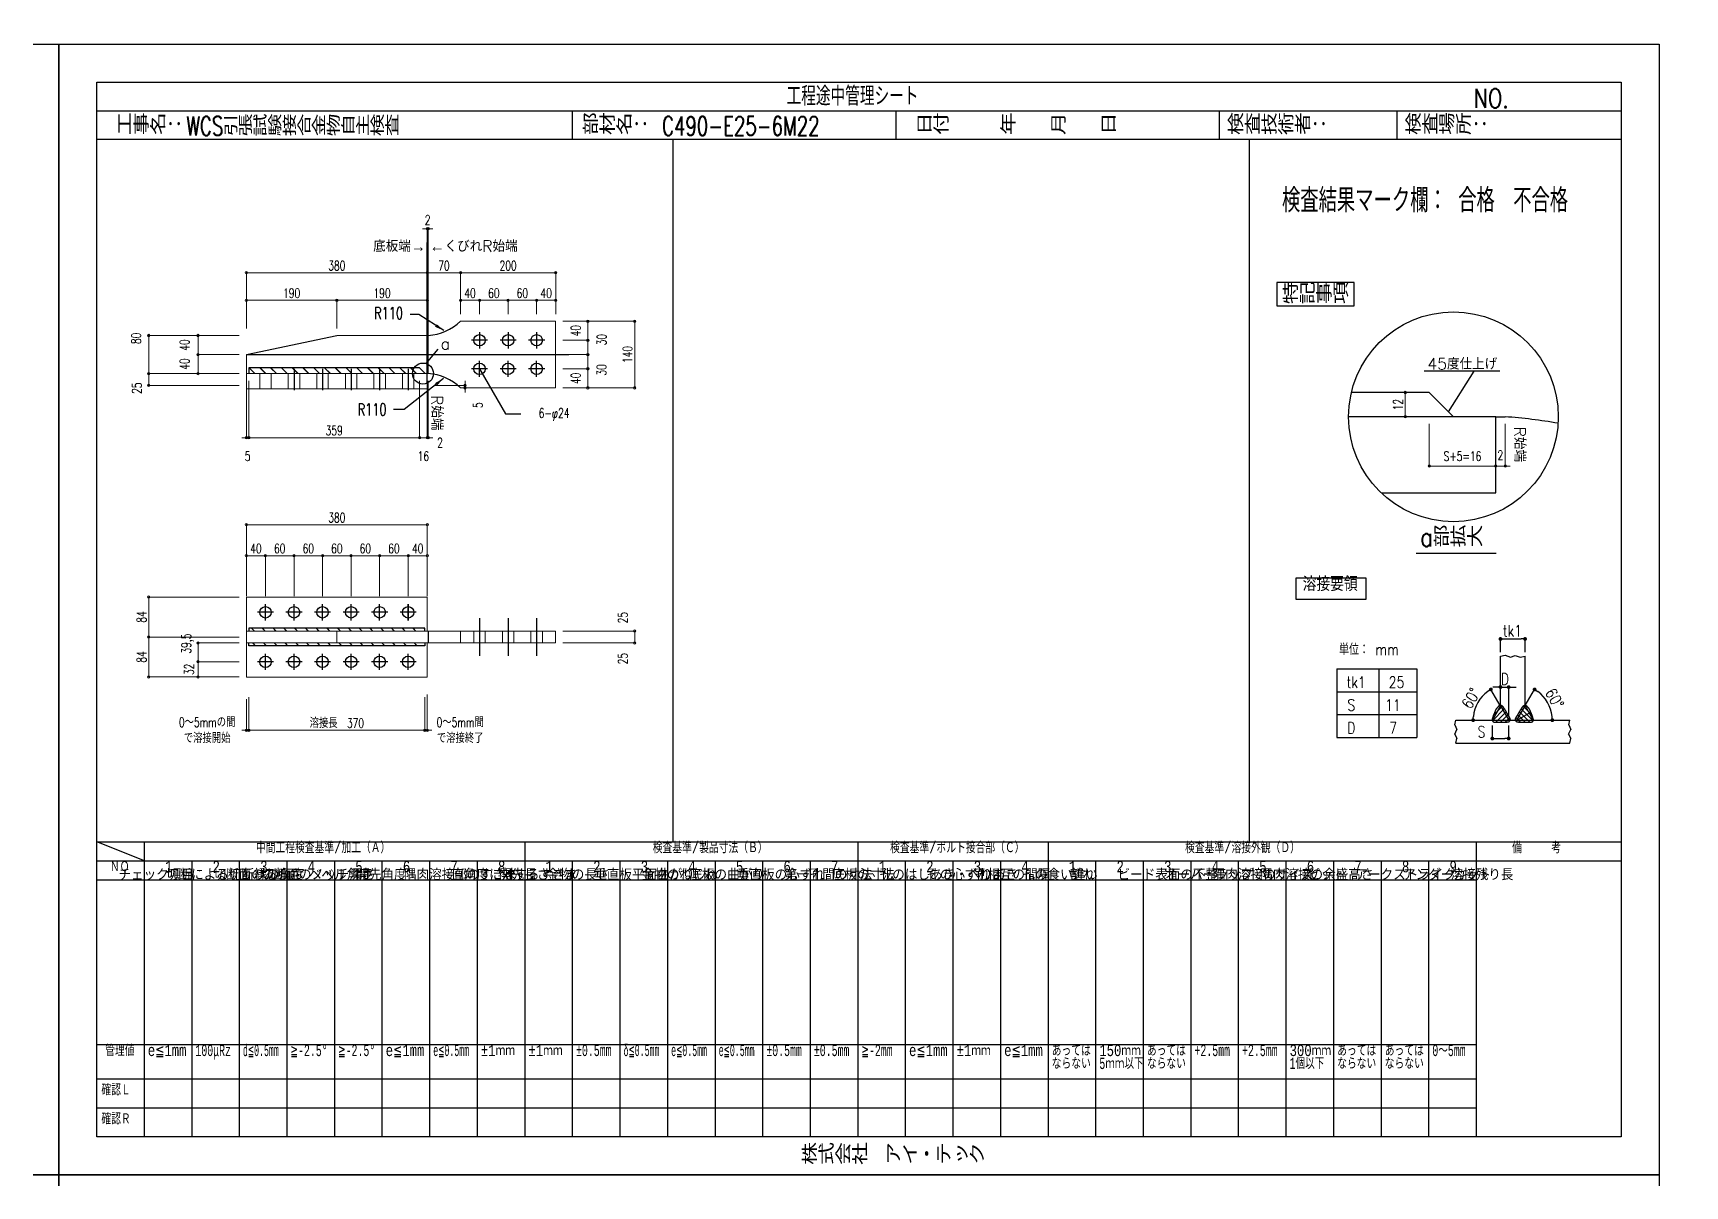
# Paper-space layout 'E25_1' of a CAD drawing. Header units: millimetres. Extents: x 0 to 16.1, y 0 to 11.3.
# The model-space entities are those that its viewports show. They can reach past a viewport. Long polylines and large blocks are cut down to what shows.
import ezdxf
from ezdxf.enums import TextEntityAlignment as Align

# ---------------------------------------------------------------- set-up
doc = ezdxf.new("R2010")
doc.units = ezdxf.units.MM
doc.header["$LTSCALE"] = 5
for name, pattern in [('ACAD_ISO03W100', [30, 12, -18]), ('CENTER1', [10, 6.25, -1.25, 1.25, -1.25]), ('DASHED', [7.5, 6, -1.5]), ('JIS_08_50', [53, 50, -1.125, 0.75, -1.125])]:
    doc.linetypes.add(name, pattern=pattern)
doc.layers.get('0').update_dxf_attribs({"color": 255})
doc.layers.get('DEFPOINTS').update_dxf_attribs({"color": 255})
for name, color, linetype in [('CENTER', 2, 'JIS_08_50'), ('LAYER6', 7, 'Continuous'), ('SUNPO', 4, 'Continuous'), ('寸法', 4, 'Continuous'), ('文字', 7, 'Continuous'), ('溶接', 241, 'Continuous'), ('補助線', 7, 'ACAD_ISO03W100'), ('金物', 142, 'Continuous')]:
    doc.layers.add(name, color=color, linetype=linetype)
doc.layers.get('SUNPO').off()
doc.styles.add('04setumei', font='simplex.shx', dxfattribs={"width": 0.7, "height": 2.5, "bigfont": 'extfont2.shx'})
doc.styles.add('DLSTANDARD1', font='monotxt.shx', dxfattribs={"width": 0.6, "bigfont": 'extfont'})
doc.styles.add('KANJI', font='simplex.shx', dxfattribs={"width": 0.7, "bigfont": 'extfont2.shx'})
doc.styles.get("Standard").update_dxf_attribs({"font": 'simplex.shx', "width": 0.7, "height": 2.5, "bigfont": '@extfont2.shx'})
doc.styles.add('SUNPOU', font='simplex.shx', dxfattribs={"width": 0.7, "bigfont": 'extfont2.shx'})
doc.styles.add('TATEGAKI', font='txt', dxfattribs={"bigfont": 'bigfont.shx'})
doc.dimstyles.new('コピー(2) - Standard', dxfattribs={"dimtxt": 25, "dimasz": 20, "dimexe": 0.18, "dimexo": 0.0625, "dimgap": 15, "dimtad": 1, "dimdec": 0, "dimzin": 0, "dimdsep": 46, "dimtxsty": 'Standard', "dimblk": 'DOTSMALL', "dimcen": 0.09, "dimadec": 0, "dimazin": 0, "dimtfac": 1, "dimtdec": 0, "dimtofl": 0, "dimtmove": 0, "dimatfit": 3, "dimfxl": 0, "dimtolj": 1, "dimtzin": 0, "dimarcsym": 0})
doc.dimstyles.new('一般寸法-小さめ', dxfattribs={"dimscale": 10, "dimtxt": 2, "dimasz": 0.5, "dimexe": 0.125, "dimexo": 1.5, "dimgap": 0.5, "dimtad": 1, "dimtxsty": 'KANJI', "dimblk": 'ORIGIN', "dimcen": 0, "dimclrd": 256, "dimclre": 256, "dimclrt": 256, "dimadec": 0, "dimazin": 0, "dimtfac": 1, "dimtmove": 2, "dimatfit": 2, "dimfxl": 0, "dimtolj": 2, "dimlwd": 5, "dimlwe": 5, "dimarcsym": 0})

psp = doc.layouts.new('E25_1')

msp = doc.modelspace()

# ---------------------------------------------------------------- texts
at = {"color": 0, "linetype": 'Continuous', "ltscale": 6, "style": 'DLSTANDARD1', "width": 0.875}
msp.add_text('溶接要領', height=30, dxfattribs=at).set_placement((13806.567, 16629.972), align=Align.BOTTOM_LEFT)
at = {"layer": 'LAYER6', "color": 0, "linetype": 'Continuous', "lineweight": -3, "style": 'SUNPOU', "width": 0.7}
for s, height, p in [('工程途中管理シート', 40, (12721.829, 17659.306)), ('検査結果マーク欄： 合格\u3000不合格', 50, (13763.011, 17435.176))]:
    msp.add_text(s, height=height, dxfattribs=at).set_placement(p)
at = {"layer": 'LAYER6', "color": 0, "linetype": 'Continuous', "lineweight": -3, "width": 0.8}
for s, p in [('NO.', (14165.789, 17654.589)), ('工事名：', (11312.009, 17599.306)), ('部材名：', (12291.834, 17599.306)), ('日付\u3000\u3000\u3000年\u3000\u3000月\u3000\u3000日', (12993.219, 17599.306)), ('検査技術者：', (13647.744, 17599.306)), ('検査場所：', (14021.044, 17599.306)), ('特記事項', (13763.011, 17243.813)), ('a部拡大', (14053.95, 16732.809)), ('株式会社\u3000アイ・テック', (12752.093, 15435.134))]:
    msp.add_text(s, height=40, dxfattribs=at).set_placement(p)
at = {"layer": 'LAYER6', "color": 0, "linetype": 'Continuous', "lineweight": -3, "char_height": 40, "attachment_point": 1}
for s, insert, width in [('WCS引張試験接合金物自主検査', (11459.858, 17636.477), 924.29947), ('C490-E25-6M22 ', (12459.858, 17636.477), 435.25964)]:
    msp.add_mtext(s, dxfattribs=dict(at, insert=insert, width=width))
at = {"layer": '寸法', "ltscale": 4, "style": 'SUNPOU'}
for s, p in [('底板端→', (11852.814, 17351.94)), ('←くびれR始端', (11971.524, 17351.94))]:
    msp.add_text(s, height=24, dxfattribs=at).set_placement(p)
for s, p in [('a', (12014.272, 17158.891)), ('45度仕上げ', (14215.51, 17116.62))]:
    msp.add_text(s, height=24, dxfattribs=at).set_placement(p, align=Align.MIDDLE_RIGHT)
for p in [(11975.024, 17050.997), (14251.186, 16984.544)]:
    msp.add_text('R始端', height=24, rotation=270, dxfattribs=at).set_placement(p)
at = {"layer": '寸法', "style": '04setumei', "width": 0.8}
for s, p in [('tk1', (14227.205, 16543.443)), ('単位： mm', (13882.878, 16504.558)), ('D', (14223.032, 16442.289)), ('S', (14174.084, 16331.305))]:
    msp.add_text(s, height=24, dxfattribs=at).set_placement(p)
for s, p in [('tk1', (13918.961, 16447.52)), ('25', (14003.761, 16447.52)), ('S', (13908.904, 16399.52)), ('11', (13996.446, 16399.52)), ('D', (13908.904, 16351.52)), ('7', (13996.904, 16351.52))]:
    msp.add_text(s, height=24, dxfattribs=at).set_placement(p, align=Align.MIDDLE)
for rotation, p in [(60.00014, (14159.992, 16389.277)), (299.99986, (14315.19, 16425.887))]:
    msp.add_text('60°', height=24, rotation=rotation, dxfattribs=at).set_placement(p)
at = {"layer": '寸法', "width": 98.97993}
for s, insert, char_height, attachment_point in [('\\A1;R110', (11915.604, 17210.433), 25, 9), ('R110', (11880.845, 17033.034), 25, 3), ('6-φ24', (12265.563, 17023.184), 20, 3)]:
    msp.add_mtext(s, dxfattribs=dict(at, insert=insert, char_height=char_height, attachment_point=attachment_point))
at = {"layer": '文字', "color": 0, "linetype": 'Continuous', "ltscale": 6, "style": 'DLSTANDARD1'}
for s, width, p in [('中間工程検査基準/加工（Ａ）', 0.74375, (11606.447, 16080.954)), ('検査基準/製品寸法（Ｂ）', 0.74375, (12440.562, 16080.954)), ('検査基準/ボルト接合部（Ｃ）', 0.74375, (12939.39, 16080.954)), ('検査基準/溶接外観（Ｄ）', 0.74375, (13559.439, 16080.954)), ('備\u3000\u3000\u3000考', 0.74375, (14247.016, 16080.954)), ('ＮＯ', 0.74375, (11299.463, 16040.954)), ('1', 0.74375, (11415.207, 16040.954)), ('2', 0.74375, (11515.207, 16040.954)), ('3', 0.74375, (11615.207, 16040.954)), ('4', 0.74375, (11715.207, 16040.954)), ('5', 0.74375, (11815.207, 16040.954)), ('6', 0.74375, (11915.207, 16040.954)), ('7', 0.74375, (12015.207, 16040.954)), ('1', 0.74375, (12215.207, 16040.954)), ('2', 0.74375, (12315.207, 16040.954)), ('3', 0.74375, (12415.207, 16040.954)), ('4', 0.74375, (12515.207, 16040.954)), ('5', 0.74375, (12615.207, 16040.954)), ('6', 0.74375, (12715.207, 16040.954)), ('7', 0.74375, (12815.207, 16040.954)), ('1', 0.74375, (12915.207, 16040.954)), ('2', 0.74375, (13015.207, 16040.954)), ('3', 0.74375, (13115.207, 16040.954)), ('4', 0.74375, (13215.207, 16040.954)), ('1', 0.74375, (13315.207, 16040.954)), ('2', 0.74375, (13415.207, 16040.954)), ('3', 0.74375, (13515.207, 16040.954)), ('4', 0.74375, (13615.207, 16040.954)), ('5', 0.74375, (13715.207, 16040.954)), ('6', 0.74375, (13815.207, 16040.954)), ('7', 0.74375, (13915.207, 16040.954)), ('8', 0.74375, (14015.207, 16040.954)), ('管理値', 0.74375, (11289.648, 15654.664)), ('e≦1mm', 0.74375, (11379.094, 15654.664)), ('100μRz', 0.6, (11479.094, 15654.664)), ('d≦0.5mm', 0.5, (11579.094, 15654.664)), ('≧-2.5°', 0.6, (11679.094, 15654.664)), ('≧-2.5°', 0.6, (11779.094, 15654.664)), ('e≦1mm', 0.74375, (11879.094, 15654.664)), ('e≦0.5mm', 0.5, (11979.094, 15654.664)), ('±1ｍｍ', 0.74375, (12179.094, 15654.664)), ('±0.5mm', 0.6, (12279.094, 15654.664)), ('δ≦0.5mm', 0.5, (12379.094, 15654.664)), ('e≦0.5mm', 0.5, (12479.094, 15654.664)), ('e≦0.5mm', 0.5, (12579.094, 15654.664)), ('±0.5mm', 0.6, (12679.094, 15654.664)), ('±0.5mm', 0.6, (12779.094, 15654.664)), ('≧-2mm', 0.6, (12879.094, 15654.664)), ('e≦1mm', 0.74375, (12979.094, 15654.664)), ('±1ｍｍ', 0.74375, (13079.094, 15654.664)), ('e≦1mm', 0.74375, (13179.094, 15654.664)), ('ならない', 0.74375, (13279.094, 15627.46)), ('あっては', 0.74375, (13279.094, 15654.664)), ('150ｍｍ', 0.74375, (13379.094, 15654.664)), ('ならない', 0.74375, (13479.094, 15627.46)), ('あっては', 0.74375, (13479.094, 15654.664)), ('+2.5mm', 0.6, (13579.094, 15654.664)), ('+2.5mm', 0.6, (13679.094, 15654.664)), ('1個以下', 0.6, (13779.094, 15627.46)), ('300ｍｍ', 0.74375, (13779.094, 15654.664)), ('ならない', 0.74375, (13879.094, 15627.46)), ('あっては', 0.74375, (13879.094, 15654.664)), ('ならない', 0.74375, (13979.094, 15627.46)), ('あっては', 0.74375, (13979.094, 15654.664)), ('5ｍｍ以下', 0.6, (13379.094, 15627.46)), ('確認Ｌ', 0.74375, (11281.522, 15571.972)), ('確認Ｒ', 0.74375, (11281.522, 15511.004))]:
    msp.add_text(s, height=24, dxfattribs=dict(at, width=width)).set_placement(p, align=Align.BOTTOM_LEFT)
at = {"layer": '文字', "color": 0, "linetype": 'Continuous', "ltscale": 6, "style": 'TATEGAKI'}
for s, p in [('チェック項目', (11317.476, 16024.052)), ('切断による切断縁の角度', (11417.476, 16024.052)), ('切断面のあらさ', (11517.476, 16024.052)), ('切断面のノッチ深さ', (11617.476, 16024.052)), ('ベベル角度', (11717.476, 16024.052)), ('開先角度', (11817.476, 16024.052)), ('隅肉溶接部のすきま', (11917.476, 16024.052)), ('直角度に対するすきま', (12017.476, 16024.052)), ('金物の長さ', (12217.476, 16024.052)), ('垂直板平面曲がり', (12317.476, 16024.052)), ('金物のねじれ', (12417.476, 16024.052)), ('底板の曲がり', (12517.476, 16024.052)), ('垂直板の心ずれ', (12617.476, 16024.052)), ('第一孔間の寸法', (12717.476, 16024.052)), ('底板の寸法', (12817.476, 16024.052)), ('孔のはしあき・へりあき', (12917.476, 16024.052)), ('孔の心ずれ', (13017.476, 16024.052)), ('孔相互の間隔', (13117.476, 16024.052)), ('孔の食い違い', (13217.476, 16024.052)), ('割れ', (13317.476, 16024.052)), ('ビード表面の不整', (13417.476, 16024.052)), ('オーバーラップ', (13517.476, 16024.052)), ('隅肉溶接のサイズ', (13617.476, 16024.052)), ('隅肉溶接の余盛高さ', (13717.476, 16024.052)), ('ピット', (13817.476, 16024.052)), ('アークストライク', (13917.476, 16024.052)), ('アンダーカット', (14017.476, 16024.052))]:
    msp.add_text(s, height=24, dxfattribs=at).set_placement(p, align=Align.BOTTOM_LEFT)
at = {"layer": '文字', "color": 1, "linetype": 'Continuous', "ltscale": 6, "style": 'DLSTANDARD1'}
for s, width, p in [('8', 0.74375, (12115.207, 16040.954)), ('9', 0.74375, (14115.207, 16040.954)), ('±1ｍｍ', 0.74375, (12079.094, 15654.664)), ('0～5mm', 0.6, (14079.094, 15654.664))]:
    msp.add_text(s, height=24, dxfattribs=dict(at, width=width)).set_placement(p, align=Align.BOTTOM_LEFT)
at = {"layer": '文字', "color": 1, "linetype": 'Continuous', "ltscale": 6, "style": 'TATEGAKI'}
for s, p in [('開先長さ', (12117.476, 16024.052)), ('溶接残り長', (14117.476, 16024.052))]:
    msp.add_text(s, height=24, dxfattribs=at).set_placement(p, align=Align.BOTTOM_LEFT)

# ---------------------------------------------------------------- blocks, each defined once
blk = doc.blocks.new('_Dot')
at = {"color": 0, "linetype": 'ByBlock', "lineweight": -2}
blk.add_line((-0.5, 0), (-1, 0), dxfattribs=at)
at = {"color": 0, "linetype": 'ByBlock', "const_width": 0.5}
blk.add_lwpolyline([(-0.25, 0, 1), (0.25, 0, 1)], format="xyb", close=True, dxfattribs=at)
blk = doc.blocks.new('_Origin')
at = {"color": 0, "linetype": 'ByBlock', "lineweight": -2}
blk.add_line((0, 0), (-1, 0), dxfattribs=at)
blk.add_circle((0, 0), 0.5, dxfattribs=at)
blk = doc.blocks.new('*D1294')
at = {"layer": 'DEFPOINTS', "color": 0, "ltscale": 4, "transparency": 16777216}
for p in [(14072.5, 17005.3), (14212.5, 17005.3), (14212.5, 16901.6)]:
    blk.add_point(p, dxfattribs=at)
at = {"layer": '寸法', "lineweight": 5, "ltscale": 4, "transparency": 16777216}
for p, q in [((14072.5, 16990.3), (14072.5, 16900.3)), ((14212.5, 16990.3), (14212.5, 16900.3)), ((14077.5, 16901.6), (14207.5, 16901.6))]:
    blk.add_line(p, q, dxfattribs=at)
at = {"layer": '寸法', "lineweight": 5, "ltscale": 4, "transparency": 16777216, "xscale": 5, "yscale": 5, "zscale": 5, "rotation": 180}
blk.add_blockref('_Origin', (14072.5, 16901.6), dxfattribs=at)
at = {"layer": '寸法', "lineweight": 5, "ltscale": 4, "transparency": 16777216, "xscale": 5, "yscale": 5, "zscale": 5}
blk.add_blockref('_Origin', (14212.5, 16901.6), dxfattribs=at)
at = {"layer": '寸法', "ltscale": 4, "transparency": 16777216, "insert": (14142.5, 16922.4), "char_height": 20, "attachment_point": 5, "style": 'KANJI'}
blk.add_mtext('\\A2;S+5=16', dxfattribs=at)
blk = doc.blocks.new('*D1295')
at = {"layer": 'DEFPOINTS', "color": 0, "ltscale": 4, "transparency": 16777216}
for p in [(14212.5, 17005.3), (14232.5, 17005.3), (14232.5, 16901.6)]:
    blk.add_point(p, dxfattribs=at)
at = {"layer": '寸法', "lineweight": 5, "ltscale": 4, "transparency": 16777216}
for p, q in [((14212.5, 16990.3), (14212.5, 16900.3)), ((14232.5, 16990.3), (14232.5, 16900.3)), ((14207.5, 16901.6), (14202.5, 16901.6)), ((14212.5, 16901.6), (14232.5, 16901.6)), ((14237.5, 16901.6), (14242.5, 16901.6))]:
    blk.add_line(p, q, dxfattribs=at)
at = {"layer": '寸法', "lineweight": 5, "ltscale": 4, "transparency": 16777216, "xscale": 5, "yscale": 5, "zscale": 5}
blk.add_blockref('_Origin', (14212.5, 16901.6), dxfattribs=at)
at = {"layer": '寸法', "lineweight": 5, "ltscale": 4, "transparency": 16777216, "xscale": 5, "yscale": 5, "zscale": 5, "rotation": 180}
blk.add_blockref('_Origin', (14232.5, 16901.6), dxfattribs=at)
at = {"layer": '寸法', "ltscale": 4, "transparency": 16777216, "insert": (14222.1, 16924.6), "char_height": 20, "attachment_point": 5, "style": 'KANJI'}
blk.add_mtext('\\A2;2', dxfattribs=at)
blk = doc.blocks.new('*D1328')
at = {"layer": 'DEFPOINTS', "color": 0, "linetype": 'Continuous', "transparency": 16777216}
for p in [(14072.5, 17056.3), (14022.1, 17005.3), (14072.5, 17005.3)]:
    blk.add_point(p, dxfattribs=at)
at = {"layer": '寸法', "linetype": 'Continuous', "lineweight": 5, "transparency": 16777216}
for p, q in [((14057.5, 17056.3), (14020.9, 17056.3)), ((14022.1, 17051.3), (14022.1, 17010.3)), ((14057.5, 17005.3), (14020.9, 17005.3))]:
    blk.add_line(p, q, dxfattribs=at)
at = {"layer": '寸法', "linetype": 'Continuous', "lineweight": 5, "transparency": 16777216, "xscale": 5, "yscale": 5, "zscale": 5}
for p, rotation in [((14022.1, 17056.3), 90), ((14022.1, 17005.3), 270)]:
    blk.add_blockref('_Origin', p, dxfattribs=dict(at, rotation=rotation))
at = {"layer": '寸法', "linetype": 'Continuous', "transparency": 16777216, "insert": (14007.1, 17030.8), "char_height": 20, "attachment_point": 5, "rotation": 90, "style": 'KANJI'}
blk.add_mtext('\\A2;12', dxfattribs=at)
blk = doc.blocks.new('*D1296')
at = {"layer": 'DEFPOINTS', "color": 0, "transparency": 16777216}
for p in [(11966.4, 17307.9), (11586.4, 17176.1), (11966.4, 17176.1)]:
    blk.add_point(p, dxfattribs=at)
at = {"layer": '寸法', "lineweight": 5, "transparency": 16777216}
for p, q in [((11586.4, 17191.1), (11586.4, 17309.2)), ((11591.4, 17307.9), (11961.4, 17307.9)), ((11966.4, 17191.1), (11966.4, 17309.2))]:
    blk.add_line(p, q, dxfattribs=at)
at = {"layer": '寸法', "lineweight": 5, "transparency": 16777216, "xscale": 5, "yscale": 5, "zscale": 5, "rotation": 180}
blk.add_blockref('_Origin', (11586.4, 17307.9), dxfattribs=at)
at = {"layer": '寸法', "lineweight": 5, "transparency": 16777216, "xscale": 5, "yscale": 5, "zscale": 5}
blk.add_blockref('_Origin', (11966.4, 17307.9), dxfattribs=at)
at = {"layer": '寸法', "transparency": 16777216, "insert": (11776.4, 17322.9), "char_height": 20, "attachment_point": 5, "style": 'KANJI'}
blk.add_mtext('\\A2;380', dxfattribs=at)
blk = doc.blocks.new('*D1297')
at = {"layer": 'DEFPOINTS', "color": 0, "transparency": 16777216}
for p in [(11966.4, 17307.9), (12036.4, 17207.6), (11966.4, 17176.1)]:
    blk.add_point(p, dxfattribs=at)
at = {"layer": '寸法', "lineweight": 5, "transparency": 16777216}
for p, q in [((11966.4, 17191.1), (11966.4, 17309.2)), ((12031.4, 17307.9), (11971.4, 17307.9)), ((12036.4, 17222.6), (12036.4, 17309.2))]:
    blk.add_line(p, q, dxfattribs=at)
at = {"layer": '寸法', "lineweight": 5, "transparency": 16777216, "xscale": 5, "yscale": 5, "zscale": 5, "rotation": 180}
blk.add_blockref('_Origin', (11966.4, 17307.9), dxfattribs=at)
at = {"layer": '寸法', "lineweight": 5, "transparency": 16777216, "xscale": 5, "yscale": 5, "zscale": 5}
blk.add_blockref('_Origin', (12036.4, 17307.9), dxfattribs=at)
at = {"layer": '寸法', "transparency": 16777216, "insert": (12001.4, 17322.9), "char_height": 20, "attachment_point": 5, "style": 'KANJI'}
blk.add_mtext('\\A2;70', dxfattribs=at)
blk = doc.blocks.new('*D1298')
at = {"layer": 'DEFPOINTS', "color": 0, "transparency": 16777216}
for p in [(12236.4, 17206.1), (12402.5, 17206.1), (12236.4, 17066.1)]:
    blk.add_point(p, dxfattribs=at)
at = {"layer": '寸法', "lineweight": 5, "transparency": 16777216}
for p, q in [((12251.4, 17206.1), (12403.8, 17206.1)), ((12402.5, 17071.1), (12402.5, 17201.1)), ((12251.4, 17066.1), (12403.8, 17066.1))]:
    blk.add_line(p, q, dxfattribs=at)
at = {"layer": '寸法', "lineweight": 5, "transparency": 16777216, "xscale": 5, "yscale": 5, "zscale": 5}
for p, rotation in [((12402.5, 17206.1), 90), ((12402.5, 17066.1), 270)]:
    blk.add_blockref('_Origin', p, dxfattribs=dict(at, rotation=rotation))
at = {"layer": '寸法', "transparency": 16777216, "insert": (12387.5, 17136.1), "char_height": 20, "attachment_point": 5, "rotation": 90, "style": 'KANJI'}
blk.add_mtext('\\A2;140', dxfattribs=at)
blk = doc.blocks.new('*D1299')
at = {"layer": 'DEFPOINTS', "color": 0, "transparency": 16777216}
for p in [(11381, 17176.1), (11586.4, 17176.1), (11586.4, 17096.1)]:
    blk.add_point(p, dxfattribs=at)
at = {"layer": '寸法', "lineweight": 5, "transparency": 16777216}
for p, q in [((11571.4, 17176.1), (11379.7, 17176.1)), ((11381, 17101.1), (11381, 17171.1)), ((11571.4, 17096.1), (11379.7, 17096.1))]:
    blk.add_line(p, q, dxfattribs=at)
at = {"layer": '寸法', "lineweight": 5, "transparency": 16777216, "xscale": 5, "yscale": 5, "zscale": 5}
for p, rotation in [((11381, 17176.1), 90), ((11381, 17096.1), 270)]:
    blk.add_blockref('_Origin', p, dxfattribs=dict(at, rotation=rotation))
at = {"layer": '寸法', "transparency": 16777216, "insert": (11354.7, 17170), "char_height": 20, "attachment_point": 5, "rotation": 90, "style": 'KANJI'}
blk.add_mtext('\\A2;80', dxfattribs=at)
blk = doc.blocks.new('*D1329')
at = {"layer": 'DEFPOINTS', "color": 0, "transparency": 16777216}
for p in [(11381, 17096.1), (11586.4, 17096.1), (11586.4, 17071.1)]:
    blk.add_point(p, dxfattribs=at)
at = {"layer": '寸法', "lineweight": 5, "transparency": 16777216}
for p, q in [((11571.4, 17096.1), (11379.7, 17096.1)), ((11381, 17076.1), (11381, 17091.1)), ((11571.4, 17071.1), (11379.7, 17071.1))]:
    blk.add_line(p, q, dxfattribs=at)
at = {"layer": '寸法', "lineweight": 5, "transparency": 16777216, "xscale": 5, "yscale": 5, "zscale": 5}
for p, rotation in [((11381, 17096.1), 90), ((11381, 17071.1), 270)]:
    blk.add_blockref('_Origin', p, dxfattribs=dict(at, rotation=rotation))
at = {"layer": '寸法', "transparency": 16777216, "insert": (11356, 17065.4), "char_height": 20, "attachment_point": 5, "rotation": 90, "style": 'KANJI'}
blk.add_mtext('\\A2;25', dxfattribs=at)
blk = doc.blocks.new('*D1330')
at = {"layer": 'DEFPOINTS', "color": 0, "transparency": 16777216}
for p in [(12236.4, 17307.9), (12036.4, 17207.6), (12236.4, 17206.1)]:
    blk.add_point(p, dxfattribs=at)
at = {"layer": '寸法', "lineweight": 5, "transparency": 16777216}
for p, q in [((12036.4, 17222.6), (12036.4, 17309.2)), ((12041.4, 17307.9), (12231.4, 17307.9)), ((12236.4, 17221.1), (12236.4, 17309.2))]:
    blk.add_line(p, q, dxfattribs=at)
at = {"layer": '寸法', "lineweight": 5, "transparency": 16777216, "xscale": 5, "yscale": 5, "zscale": 5, "rotation": 180}
blk.add_blockref('_Origin', (12036.4, 17307.9), dxfattribs=at)
at = {"layer": '寸法', "lineweight": 5, "transparency": 16777216, "xscale": 5, "yscale": 5, "zscale": 5}
blk.add_blockref('_Origin', (12236.4, 17307.9), dxfattribs=at)
at = {"layer": '寸法', "transparency": 16777216, "insert": (12136.4, 17322.9), "char_height": 20, "attachment_point": 5, "style": 'KANJI'}
blk.add_mtext('\\A2;200', dxfattribs=at)
blk = doc.blocks.new('*D1300')
at = {"layer": 'DEFPOINTS', "color": 0, "transparency": 16777216}
for p in [(12236.4, 17206.1), (12236.4, 17166.1), (12304, 17166.1)]:
    blk.add_point(p, dxfattribs=at)
at = {"layer": '寸法', "lineweight": 5, "transparency": 16777216}
for p, q in [((12251.4, 17206.1), (12305.3, 17206.1)), ((12304, 17201.1), (12304, 17171.1)), ((12251.4, 17166.1), (12305.3, 17166.1))]:
    blk.add_line(p, q, dxfattribs=at)
at = {"layer": '寸法', "lineweight": 5, "transparency": 16777216, "xscale": 5, "yscale": 5, "zscale": 5}
for p, rotation in [((12304, 17206.1), 90), ((12304, 17166.1), 270)]:
    blk.add_blockref('_Origin', p, dxfattribs=dict(at, rotation=rotation))
at = {"layer": '寸法', "transparency": 16777216, "insert": (12278.6, 17186.1), "char_height": 20, "attachment_point": 5, "rotation": 90, "style": 'KANJI'}
blk.add_mtext('\\A2;40', dxfattribs=at)
blk = doc.blocks.new('*D1301')
at = {"layer": 'DEFPOINTS', "color": 0, "transparency": 16777216}
for p in [(12236.4, 17106.1), (12236.4, 17066.1), (12304, 17066.1)]:
    blk.add_point(p, dxfattribs=at)
at = {"layer": '寸法', "lineweight": 5, "transparency": 16777216}
for p, q in [((12251.4, 17106.1), (12305.3, 17106.1)), ((12304, 17101.1), (12304, 17071.1)), ((12251.4, 17066.1), (12305.3, 17066.1))]:
    blk.add_line(p, q, dxfattribs=at)
at = {"layer": '寸法', "lineweight": 5, "transparency": 16777216, "xscale": 5, "yscale": 5, "zscale": 5}
for p, rotation in [((12304, 17106.1), 90), ((12304, 17066.1), 270)]:
    blk.add_blockref('_Origin', p, dxfattribs=dict(at, rotation=rotation))
at = {"layer": '寸法', "transparency": 16777216, "insert": (12278.6, 17086.1), "char_height": 20, "attachment_point": 5, "rotation": 90, "style": 'KANJI'}
blk.add_mtext('\\A2;40', dxfattribs=at)
blk = doc.blocks.new('*D1302')
at = {"layer": 'DEFPOINTS', "color": 0, "transparency": 16777216}
for p in [(11484.6, 17136.1), (11586.4, 17136.1), (11586.4, 17096.1)]:
    blk.add_point(p, dxfattribs=at)
at = {"layer": '寸法', "lineweight": 5, "transparency": 16777216}
for p, q in [((11571.4, 17136.1), (11483.3, 17136.1)), ((11484.6, 17101.1), (11484.6, 17131.1)), ((11571.4, 17096.1), (11483.3, 17096.1))]:
    blk.add_line(p, q, dxfattribs=at)
at = {"layer": '寸法', "lineweight": 5, "transparency": 16777216, "xscale": 5, "yscale": 5, "zscale": 5}
for p, rotation in [((11484.6, 17136.1), 90), ((11484.6, 17096.1), 270)]:
    blk.add_blockref('_Origin', p, dxfattribs=dict(at, rotation=rotation))
at = {"layer": '寸法', "transparency": 16777216, "insert": (11456.4, 17116.1), "char_height": 20, "attachment_point": 5, "rotation": 90, "style": 'KANJI'}
blk.add_mtext('\\A2;40', dxfattribs=at)
blk = doc.blocks.new('*D1303')
at = {"layer": 'DEFPOINTS', "color": 0, "transparency": 16777216}
for p in [(11484.6, 17176.1), (11586.4, 17176.1), (11586.4, 17136.1)]:
    blk.add_point(p, dxfattribs=at)
at = {"layer": '寸法', "lineweight": 5, "transparency": 16777216}
for p, q in [((11571.4, 17176.1), (11483.3, 17176.1)), ((11484.6, 17141.1), (11484.6, 17171.1)), ((11571.4, 17136.1), (11483.3, 17136.1))]:
    blk.add_line(p, q, dxfattribs=at)
at = {"layer": '寸法', "lineweight": 5, "transparency": 16777216, "xscale": 5, "yscale": 5, "zscale": 5}
for p, rotation in [((11484.6, 17176.1), 90), ((11484.6, 17136.1), 270)]:
    blk.add_blockref('_Origin', p, dxfattribs=dict(at, rotation=rotation))
at = {"layer": '寸法', "transparency": 16777216, "insert": (11456.4, 17156.1), "char_height": 20, "attachment_point": 5, "rotation": 90, "style": 'KANJI'}
blk.add_mtext('\\A2;40', dxfattribs=at)
blk = doc.blocks.new('*D1331')
at = {"layer": 'DEFPOINTS', "color": 0, "transparency": 16777216}
for p in [(11966.4, 17071.1), (12036.4, 17066.1), (12046, 17066.1)]:
    blk.add_point(p, dxfattribs=at)
at = {"layer": '寸法', "lineweight": 5, "transparency": 16777216}
for p, q in [((11981.4, 17071.1), (12047.3, 17071.1)), ((12046, 17076.1), (12046, 17081.1)), ((12046, 17071.1), (12046, 17066.1)), ((12046, 17061.1), (12046, 17056.1)), ((12051.4, 17066.1), (12047.3, 17066.1))]:
    blk.add_line(p, q, dxfattribs=at)
at = {"layer": '寸法', "lineweight": 5, "transparency": 16777216, "xscale": 5, "yscale": 5, "zscale": 5}
for p, rotation in [((12046, 17071.1), 270), ((12046, 17066.1), 90)]:
    blk.add_blockref('_Origin', p, dxfattribs=dict(at, rotation=rotation))
at = {"layer": '寸法', "transparency": 16777216, "insert": (12072.8, 17029.7), "char_height": 20, "attachment_point": 5, "rotation": 90, "style": 'KANJI'}
blk.add_mtext('\\A2;5', dxfattribs=at)
blk = doc.blocks.new('_DotSmall')
at = {"color": 0, "linetype": 'ByBlock', "const_width": 0.5}
blk.add_lwpolyline([(-0.0625, 0, 1), (0.0625, 0, 1)], format="xyb", close=True, dxfattribs=at)
blk = doc.blocks.new('*D1304')
at = {"layer": 'DEFPOINTS', "color": 0, "transparency": 16777216}
for p in [(11776.4, 17250.1), (11586.4, 17176.1), (11776.4, 17176.1)]:
    blk.add_point(p, dxfattribs=at)
at = {"layer": '寸法', "lineweight": 5, "transparency": 16777216}
for p, q in [((11586.4, 17191.1), (11586.4, 17251.4)), ((11591.4, 17250.1), (11771.4, 17250.1)), ((11776.4, 17191.1), (11776.4, 17251.4))]:
    blk.add_line(p, q, dxfattribs=at)
at = {"layer": '寸法', "lineweight": 5, "transparency": 16777216, "xscale": 5, "yscale": 5, "zscale": 5, "rotation": 180}
blk.add_blockref('_Origin', (11586.4, 17250.1), dxfattribs=at)
at = {"layer": '寸法', "lineweight": 5, "transparency": 16777216, "xscale": 5, "yscale": 5, "zscale": 5}
blk.add_blockref('_Origin', (11776.4, 17250.1), dxfattribs=at)
at = {"layer": '寸法', "transparency": 16777216, "insert": (11681.4, 17265.1), "char_height": 20, "attachment_point": 5, "style": 'KANJI'}
blk.add_mtext('\\A2;190', dxfattribs=at)
blk = doc.blocks.new('*D1305')
at = {"layer": 'DEFPOINTS', "color": 0, "transparency": 16777216}
for p in [(11966.4, 17250.1), (11776.4, 17176.1), (11966.4, 17176.1)]:
    blk.add_point(p, dxfattribs=at)
at = {"layer": '寸法', "lineweight": 5, "transparency": 16777216}
for p, q in [((11776.4, 17191.1), (11776.4, 17251.4)), ((11781.4, 17250.1), (11961.4, 17250.1)), ((11966.4, 17191.1), (11966.4, 17251.4))]:
    blk.add_line(p, q, dxfattribs=at)
at = {"layer": '寸法', "lineweight": 5, "transparency": 16777216, "xscale": 5, "yscale": 5, "zscale": 5, "rotation": 180}
blk.add_blockref('_Origin', (11776.4, 17250.1), dxfattribs=at)
at = {"layer": '寸法', "lineweight": 5, "transparency": 16777216, "xscale": 5, "yscale": 5, "zscale": 5}
blk.add_blockref('_Origin', (11966.4, 17250.1), dxfattribs=at)
at = {"layer": '寸法', "transparency": 16777216, "insert": (11871.4, 17265.1), "char_height": 20, "attachment_point": 5, "style": 'KANJI'}
blk.add_mtext('\\A2;190', dxfattribs=at)
blk = doc.blocks.new('*D1306')
at = {"layer": 'DEFPOINTS', "color": 0, "transparency": 16777216}
for p in [(12076.4, 17250.1), (12036.4, 17206.1), (12076.4, 17206.1)]:
    blk.add_point(p, dxfattribs=at)
at = {"layer": '寸法', "lineweight": 5, "transparency": 16777216}
for p, q in [((12036.4, 17221.1), (12036.4, 17251.4)), ((12041.4, 17250.1), (12071.4, 17250.1)), ((12076.4, 17221.1), (12076.4, 17251.4))]:
    blk.add_line(p, q, dxfattribs=at)
at = {"layer": '寸法', "lineweight": 5, "transparency": 16777216, "xscale": 5, "yscale": 5, "zscale": 5, "rotation": 180}
blk.add_blockref('_Origin', (12036.4, 17250.1), dxfattribs=at)
at = {"layer": '寸法', "lineweight": 5, "transparency": 16777216, "xscale": 5, "yscale": 5, "zscale": 5}
blk.add_blockref('_Origin', (12076.4, 17250.1), dxfattribs=at)
at = {"layer": '寸法', "transparency": 16777216, "insert": (12056.4, 17265.1), "char_height": 20, "attachment_point": 5, "style": 'KANJI'}
blk.add_mtext('\\A2;40', dxfattribs=at)
blk = doc.blocks.new('*D1307')
at = {"layer": 'DEFPOINTS', "color": 0, "transparency": 16777216}
for p in [(12196.4, 17250.1), (12136.4, 17206.1), (12196.4, 17206.1)]:
    blk.add_point(p, dxfattribs=at)
at = {"layer": '寸法', "lineweight": 5, "transparency": 16777216}
for p, q in [((12136.4, 17221.1), (12136.4, 17251.4)), ((12141.4, 17250.1), (12191.4, 17250.1)), ((12196.4, 17221.1), (12196.4, 17251.4))]:
    blk.add_line(p, q, dxfattribs=at)
at = {"layer": '寸法', "lineweight": 5, "transparency": 16777216, "xscale": 5, "yscale": 5, "zscale": 5, "rotation": 180}
blk.add_blockref('_Origin', (12136.4, 17250.1), dxfattribs=at)
at = {"layer": '寸法', "lineweight": 5, "transparency": 16777216, "xscale": 5, "yscale": 5, "zscale": 5}
blk.add_blockref('_Origin', (12196.4, 17250.1), dxfattribs=at)
at = {"layer": '寸法', "transparency": 16777216, "insert": (12166.4, 17265.1), "char_height": 20, "attachment_point": 5, "style": 'KANJI'}
blk.add_mtext('\\A2;60', dxfattribs=at)
blk = doc.blocks.new('*D1308')
at = {"layer": 'DEFPOINTS', "color": 0, "transparency": 16777216}
for p in [(12136.4, 17250.1), (12076.4, 17206.1), (12136.4, 17206.1)]:
    blk.add_point(p, dxfattribs=at)
at = {"layer": '寸法', "lineweight": 5, "transparency": 16777216}
for p, q in [((12076.4, 17221.1), (12076.4, 17251.4)), ((12081.4, 17250.1), (12131.4, 17250.1)), ((12136.4, 17221.1), (12136.4, 17251.4))]:
    blk.add_line(p, q, dxfattribs=at)
at = {"layer": '寸法', "lineweight": 5, "transparency": 16777216, "xscale": 5, "yscale": 5, "zscale": 5, "rotation": 180}
blk.add_blockref('_Origin', (12076.4, 17250.1), dxfattribs=at)
at = {"layer": '寸法', "lineweight": 5, "transparency": 16777216, "xscale": 5, "yscale": 5, "zscale": 5}
blk.add_blockref('_Origin', (12136.4, 17250.1), dxfattribs=at)
at = {"layer": '寸法', "transparency": 16777216, "insert": (12106.4, 17265.1), "char_height": 20, "attachment_point": 5, "style": 'KANJI'}
blk.add_mtext('\\A2;60', dxfattribs=at)
blk = doc.blocks.new('*D1309')
at = {"layer": 'DEFPOINTS', "color": 0, "transparency": 16777216}
for p in [(12236.4, 17250.1), (12196.4, 17206.1), (12236.4, 17206.1)]:
    blk.add_point(p, dxfattribs=at)
at = {"layer": '寸法', "lineweight": 5, "transparency": 16777216}
for p, q in [((12196.4, 17221.1), (12196.4, 17251.4)), ((12201.4, 17250.1), (12231.4, 17250.1)), ((12236.4, 17221.1), (12236.4, 17251.4))]:
    blk.add_line(p, q, dxfattribs=at)
at = {"layer": '寸法', "lineweight": 5, "transparency": 16777216, "xscale": 5, "yscale": 5, "zscale": 5, "rotation": 180}
blk.add_blockref('_Origin', (12196.4, 17250.1), dxfattribs=at)
at = {"layer": '寸法', "lineweight": 5, "transparency": 16777216, "xscale": 5, "yscale": 5, "zscale": 5}
blk.add_blockref('_Origin', (12236.4, 17250.1), dxfattribs=at)
at = {"layer": '寸法', "transparency": 16777216, "insert": (12216.4, 17265.1), "char_height": 20, "attachment_point": 5, "style": 'KANJI'}
blk.add_mtext('\\A2;40', dxfattribs=at)
blk = doc.blocks.new('*D1310')
at = {"layer": 'DEFPOINTS', "color": 0, "transparency": 16777216}
for p in [(12236.4, 17166.1), (12236.4, 17136.1), (12304, 17136.1)]:
    blk.add_point(p, dxfattribs=at)
at = {"layer": '寸法', "lineweight": 5, "transparency": 16777216}
for p, q in [((12251.4, 17166.1), (12305.3, 17166.1)), ((12304, 17161.1), (12304, 17141.1)), ((12251.4, 17136.1), (12305.3, 17136.1))]:
    blk.add_line(p, q, dxfattribs=at)
at = {"layer": '寸法', "lineweight": 5, "transparency": 16777216, "xscale": 5, "yscale": 5, "zscale": 5}
for p, rotation in [((12304, 17166.1), 90), ((12304, 17136.1), 270)]:
    blk.add_blockref('_Origin', p, dxfattribs=dict(at, rotation=rotation))
at = {"layer": '寸法', "transparency": 16777216, "insert": (12333.1, 17167.3), "char_height": 20, "attachment_point": 5, "rotation": 90, "style": 'KANJI'}
blk.add_mtext('\\A2;30', dxfattribs=at)
blk = doc.blocks.new('*D1311')
at = {"layer": 'DEFPOINTS', "color": 0, "transparency": 16777216}
for p in [(12236.4, 17136.1), (12236.4, 17106.1), (12304, 17106.1)]:
    blk.add_point(p, dxfattribs=at)
at = {"layer": '寸法', "lineweight": 5, "transparency": 16777216}
for p, q in [((12251.4, 17136.1), (12305.3, 17136.1)), ((12304, 17131.1), (12304, 17111.1)), ((12251.4, 17106.1), (12305.3, 17106.1))]:
    blk.add_line(p, q, dxfattribs=at)
at = {"layer": '寸法', "lineweight": 5, "transparency": 16777216, "xscale": 5, "yscale": 5, "zscale": 5}
for p, rotation in [((12304, 17136.1), 90), ((12304, 17106.1), 270)]:
    blk.add_blockref('_Origin', p, dxfattribs=dict(at, rotation=rotation))
at = {"layer": '寸法', "transparency": 16777216, "insert": (12332.8, 17103.9), "char_height": 20, "attachment_point": 5, "rotation": 90, "style": 'KANJI'}
blk.add_mtext('\\A2;30', dxfattribs=at)
blk = doc.blocks.new('*D1332')
at = {"layer": 'DEFPOINTS', "color": 0, "transparency": 16777216}
for p in [(12236.4, 16555), (12236.4, 16530), (12402.5, 16555)]:
    blk.add_point(p, dxfattribs=at)
at = {"layer": '寸法', "lineweight": 5, "transparency": 16777216}
for p, q in [((12251.4, 16555), (12403.8, 16555)), ((12251.4, 16530), (12403.8, 16530)), ((12402.5, 16535), (12402.5, 16550))]:
    blk.add_line(p, q, dxfattribs=at)
at = {"layer": '寸法', "lineweight": 5, "transparency": 16777216, "xscale": 5, "yscale": 5, "zscale": 5}
for p, rotation in [((12402.5, 16555), 90), ((12402.5, 16530), 270)]:
    blk.add_blockref('_Origin', p, dxfattribs=dict(at, rotation=rotation))
at = {"layer": '寸法', "transparency": 16777216, "insert": (12377.5, 16583.1), "char_height": 20, "attachment_point": 5, "rotation": 90, "style": 'KANJI'}
blk.add_mtext('\\A2;25', dxfattribs=at)
blk = doc.blocks.new('*D1312')
at = {"layer": 'DEFPOINTS', "color": 0, "linetype": 'Continuous', "transparency": 16777216}
for p in [(11586.4, 16427), (11591.4, 16427), (11591.4, 16346.5)]:
    blk.add_point(p, dxfattribs=at)
at = {"layer": '寸法', "linetype": 'Continuous', "lineweight": 5, "transparency": 16777216}
for p, q in [((11586.4, 16412), (11586.4, 16345.2)), ((11591.4, 16412), (11591.4, 16345.2)), ((11581.4, 16346.5), (11576.4, 16346.5)), ((11586.4, 16346.5), (11591.4, 16346.5)), ((11596.4, 16346.5), (11601.4, 16346.5))]:
    blk.add_line(p, q, dxfattribs=at)
at = {"layer": '寸法', "linetype": 'Continuous', "lineweight": 5, "transparency": 16777216, "xscale": 5, "yscale": 5, "zscale": 5}
blk.add_blockref('_Origin', (11586.4, 16346.5), dxfattribs=at)
at = {"layer": '寸法', "linetype": 'Continuous', "lineweight": 5, "transparency": 16777216, "xscale": 5, "yscale": 5, "zscale": 5, "rotation": 180}
blk.add_blockref('_Origin', (11591.4, 16346.5), dxfattribs=at)
at = {"layer": '寸法', "linetype": 'Continuous', "transparency": 16777216, "insert": (11503.8, 16346.5), "char_height": 20, "attachment_point": 5, "style": 'KANJI'}
blk.add_mtext('\\A2;0～5mmの間\\Pで溶接開始', dxfattribs=at)
blk = doc.blocks.new('*D1313')
at = {"layer": 'DEFPOINTS', "color": 0, "linetype": 'Continuous', "transparency": 16777216}
for p in [(11591.4, 16431), (11961.4, 16431), (11961.4, 16346.5)]:
    blk.add_point(p, dxfattribs=at)
at = {"layer": '寸法', "linetype": 'Continuous', "lineweight": 5, "transparency": 16777216}
for p, q in [((11591.4, 16416), (11591.4, 16345.2)), ((11961.4, 16416), (11961.4, 16345.2)), ((11596.4, 16346.5), (11956.4, 16346.5))]:
    blk.add_line(p, q, dxfattribs=at)
at = {"layer": '寸法', "linetype": 'Continuous', "lineweight": 5, "transparency": 16777216, "xscale": 5, "yscale": 5, "zscale": 5, "rotation": 180}
blk.add_blockref('_Origin', (11591.4, 16346.5), dxfattribs=at)
at = {"layer": '寸法', "linetype": 'Continuous', "lineweight": 5, "transparency": 16777216, "xscale": 5, "yscale": 5, "zscale": 5}
blk.add_blockref('_Origin', (11961.4, 16346.5), dxfattribs=at)
at = {"layer": '寸法', "linetype": 'Continuous', "transparency": 16777216, "insert": (11776.4, 16361.5), "char_height": 20, "attachment_point": 5, "style": 'KANJI'}
blk.add_mtext('\\A2;溶接長\u3000370', dxfattribs=at)
blk = doc.blocks.new('*D1314')
at = {"layer": 'DEFPOINTS', "color": 0, "linetype": 'Continuous', "transparency": 16777216}
for p in [(11961.4, 16431), (11966.4, 16437), (11966.4, 16346.5)]:
    blk.add_point(p, dxfattribs=at)
at = {"layer": '寸法', "linetype": 'Continuous', "lineweight": 5, "transparency": 16777216}
for p, q in [((11961.4, 16416), (11961.4, 16345.2)), ((11966.4, 16422), (11966.4, 16345.2)), ((11956.4, 16346.5), (11951.4, 16346.5)), ((11961.4, 16346.5), (11966.4, 16346.5)), ((11971.4, 16346.5), (11976.4, 16346.5))]:
    blk.add_line(p, q, dxfattribs=at)
at = {"layer": '寸法', "linetype": 'Continuous', "lineweight": 5, "transparency": 16777216, "xscale": 5, "yscale": 5, "zscale": 5}
blk.add_blockref('_Origin', (11961.4, 16346.5), dxfattribs=at)
at = {"layer": '寸法', "linetype": 'Continuous', "lineweight": 5, "transparency": 16777216, "xscale": 5, "yscale": 5, "zscale": 5, "rotation": 180}
blk.add_blockref('_Origin', (11966.4, 16346.5), dxfattribs=at)
at = {"layer": '寸法', "linetype": 'Continuous', "transparency": 16777216, "insert": (12035.7, 16346.5), "char_height": 20, "attachment_point": 5, "style": 'KANJI'}
blk.add_mtext('\\A2;0～5mm間\\Pで溶接終了', dxfattribs=at)
blk = doc.blocks.new('*D1315')
at = {"layer": 'DEFPOINTS', "color": 0, "linetype": 'Continuous', "transparency": 16777216}
for p in [(11626.4, 16713.4), (11586.4, 16613), (11626.4, 16613)]:
    blk.add_point(p, dxfattribs=at)
at = {"layer": '寸法', "linetype": 'Continuous', "lineweight": 5, "transparency": 16777216}
for p, q in [((11586.4, 16628), (11586.4, 16714.7)), ((11591.4, 16713.4), (11621.4, 16713.4)), ((11626.4, 16628), (11626.4, 16714.7))]:
    blk.add_line(p, q, dxfattribs=at)
at = {"layer": '寸法', "linetype": 'Continuous', "lineweight": 5, "transparency": 16777216, "xscale": 5, "yscale": 5, "zscale": 5, "rotation": 180}
blk.add_blockref('_Origin', (11586.4, 16713.4), dxfattribs=at)
at = {"layer": '寸法', "linetype": 'Continuous', "lineweight": 5, "transparency": 16777216, "xscale": 5, "yscale": 5, "zscale": 5}
blk.add_blockref('_Origin', (11626.4, 16713.4), dxfattribs=at)
at = {"layer": '寸法', "linetype": 'Continuous', "transparency": 16777216, "insert": (11606.4, 16728.4), "char_height": 20, "attachment_point": 5, "style": 'KANJI'}
blk.add_mtext('\\A2;40', dxfattribs=at)
blk = doc.blocks.new('*D1316')
at = {"layer": 'DEFPOINTS', "color": 0, "linetype": 'Continuous', "transparency": 16777216}
for p in [(11686.4, 16713.4), (11626.4, 16613), (11686.4, 16613)]:
    blk.add_point(p, dxfattribs=at)
at = {"layer": '寸法', "linetype": 'Continuous', "lineweight": 5, "transparency": 16777216}
for p, q in [((11626.4, 16628), (11626.4, 16714.7)), ((11631.4, 16713.4), (11681.4, 16713.4)), ((11686.4, 16628), (11686.4, 16714.7))]:
    blk.add_line(p, q, dxfattribs=at)
at = {"layer": '寸法', "linetype": 'Continuous', "lineweight": 5, "transparency": 16777216, "xscale": 5, "yscale": 5, "zscale": 5, "rotation": 180}
blk.add_blockref('_Origin', (11626.4, 16713.4), dxfattribs=at)
at = {"layer": '寸法', "linetype": 'Continuous', "lineweight": 5, "transparency": 16777216, "xscale": 5, "yscale": 5, "zscale": 5}
blk.add_blockref('_Origin', (11686.4, 16713.4), dxfattribs=at)
at = {"layer": '寸法', "linetype": 'Continuous', "transparency": 16777216, "insert": (11656.4, 16728.4), "char_height": 20, "attachment_point": 5, "style": 'KANJI'}
blk.add_mtext('\\A2;60', dxfattribs=at)
blk = doc.blocks.new('*D1317')
at = {"layer": 'DEFPOINTS', "color": 0, "linetype": 'Continuous', "transparency": 16777216}
for p in [(11746.4, 16713.4), (11686.4, 16613), (11746.4, 16613)]:
    blk.add_point(p, dxfattribs=at)
at = {"layer": '寸法', "linetype": 'Continuous', "lineweight": 5, "transparency": 16777216}
for p, q in [((11686.4, 16628), (11686.4, 16714.7)), ((11691.4, 16713.4), (11741.4, 16713.4)), ((11746.4, 16628), (11746.4, 16714.7))]:
    blk.add_line(p, q, dxfattribs=at)
at = {"layer": '寸法', "linetype": 'Continuous', "lineweight": 5, "transparency": 16777216, "xscale": 5, "yscale": 5, "zscale": 5, "rotation": 180}
blk.add_blockref('_Origin', (11686.4, 16713.4), dxfattribs=at)
at = {"layer": '寸法', "linetype": 'Continuous', "lineweight": 5, "transparency": 16777216, "xscale": 5, "yscale": 5, "zscale": 5}
blk.add_blockref('_Origin', (11746.4, 16713.4), dxfattribs=at)
at = {"layer": '寸法', "linetype": 'Continuous', "transparency": 16777216, "insert": (11716.4, 16728.4), "char_height": 20, "attachment_point": 5, "style": 'KANJI'}
blk.add_mtext('\\A2;60', dxfattribs=at)
blk = doc.blocks.new('*D1318')
at = {"layer": 'DEFPOINTS', "color": 0, "linetype": 'Continuous', "transparency": 16777216}
for p in [(11806.4, 16713.4), (11746.4, 16613), (11806.4, 16613)]:
    blk.add_point(p, dxfattribs=at)
at = {"layer": '寸法', "linetype": 'Continuous', "lineweight": 5, "transparency": 16777216}
for p, q in [((11746.4, 16628), (11746.4, 16714.7)), ((11751.4, 16713.4), (11801.4, 16713.4)), ((11806.4, 16628), (11806.4, 16714.7))]:
    blk.add_line(p, q, dxfattribs=at)
at = {"layer": '寸法', "linetype": 'Continuous', "lineweight": 5, "transparency": 16777216, "xscale": 5, "yscale": 5, "zscale": 5, "rotation": 180}
blk.add_blockref('_Origin', (11746.4, 16713.4), dxfattribs=at)
at = {"layer": '寸法', "linetype": 'Continuous', "lineweight": 5, "transparency": 16777216, "xscale": 5, "yscale": 5, "zscale": 5}
blk.add_blockref('_Origin', (11806.4, 16713.4), dxfattribs=at)
at = {"layer": '寸法', "linetype": 'Continuous', "transparency": 16777216, "insert": (11776.4, 16728.4), "char_height": 20, "attachment_point": 5, "style": 'KANJI'}
blk.add_mtext('\\A2;60', dxfattribs=at)
blk = doc.blocks.new('*D1319')
at = {"layer": 'DEFPOINTS', "color": 0, "linetype": 'Continuous', "transparency": 16777216}
for p in [(11866.4, 16713.4), (11806.4, 16613), (11866.4, 16613)]:
    blk.add_point(p, dxfattribs=at)
at = {"layer": '寸法', "linetype": 'Continuous', "lineweight": 5, "transparency": 16777216}
for p, q in [((11806.4, 16628), (11806.4, 16714.7)), ((11811.4, 16713.4), (11861.4, 16713.4)), ((11866.4, 16628), (11866.4, 16714.7))]:
    blk.add_line(p, q, dxfattribs=at)
at = {"layer": '寸法', "linetype": 'Continuous', "lineweight": 5, "transparency": 16777216, "xscale": 5, "yscale": 5, "zscale": 5, "rotation": 180}
blk.add_blockref('_Origin', (11806.4, 16713.4), dxfattribs=at)
at = {"layer": '寸法', "linetype": 'Continuous', "lineweight": 5, "transparency": 16777216, "xscale": 5, "yscale": 5, "zscale": 5}
blk.add_blockref('_Origin', (11866.4, 16713.4), dxfattribs=at)
at = {"layer": '寸法', "linetype": 'Continuous', "transparency": 16777216, "insert": (11836.4, 16728.4), "char_height": 20, "attachment_point": 5, "style": 'KANJI'}
blk.add_mtext('\\A2;60', dxfattribs=at)
blk = doc.blocks.new('*D1320')
at = {"layer": 'DEFPOINTS', "color": 0, "linetype": 'Continuous', "transparency": 16777216}
for p in [(11926.4, 16713.4), (11866.4, 16613), (11926.4, 16613)]:
    blk.add_point(p, dxfattribs=at)
at = {"layer": '寸法', "linetype": 'Continuous', "lineweight": 5, "transparency": 16777216}
for p, q in [((11866.4, 16628), (11866.4, 16714.7)), ((11871.4, 16713.4), (11921.4, 16713.4)), ((11926.4, 16628), (11926.4, 16714.7))]:
    blk.add_line(p, q, dxfattribs=at)
at = {"layer": '寸法', "linetype": 'Continuous', "lineweight": 5, "transparency": 16777216, "xscale": 5, "yscale": 5, "zscale": 5, "rotation": 180}
blk.add_blockref('_Origin', (11866.4, 16713.4), dxfattribs=at)
at = {"layer": '寸法', "linetype": 'Continuous', "lineweight": 5, "transparency": 16777216, "xscale": 5, "yscale": 5, "zscale": 5}
blk.add_blockref('_Origin', (11926.4, 16713.4), dxfattribs=at)
at = {"layer": '寸法', "linetype": 'Continuous', "transparency": 16777216, "insert": (11896.4, 16728.4), "char_height": 20, "attachment_point": 5, "style": 'KANJI'}
blk.add_mtext('\\A2;60', dxfattribs=at)
blk = doc.blocks.new('*D1321')
at = {"layer": 'DEFPOINTS', "color": 0, "linetype": 'Continuous', "transparency": 16777216}
for p in [(11966.4, 16713.4), (11926.4, 16613), (11966.4, 16613)]:
    blk.add_point(p, dxfattribs=at)
at = {"layer": '寸法', "linetype": 'Continuous', "lineweight": 5, "transparency": 16777216}
for p, q in [((11926.4, 16628), (11926.4, 16714.7)), ((11931.4, 16713.4), (11961.4, 16713.4)), ((11966.4, 16628), (11966.4, 16714.7))]:
    blk.add_line(p, q, dxfattribs=at)
at = {"layer": '寸法', "linetype": 'Continuous', "lineweight": 5, "transparency": 16777216, "xscale": 5, "yscale": 5, "zscale": 5, "rotation": 180}
blk.add_blockref('_Origin', (11926.4, 16713.4), dxfattribs=at)
at = {"layer": '寸法', "linetype": 'Continuous', "lineweight": 5, "transparency": 16777216, "xscale": 5, "yscale": 5, "zscale": 5}
blk.add_blockref('_Origin', (11966.4, 16713.4), dxfattribs=at)
at = {"layer": '寸法', "linetype": 'Continuous', "transparency": 16777216, "insert": (11946.4, 16728.4), "char_height": 20, "attachment_point": 5, "style": 'KANJI'}
blk.add_mtext('\\A2;40', dxfattribs=at)
blk = doc.blocks.new('*D1322')
at = {"layer": 'DEFPOINTS', "color": 0, "linetype": 'Continuous', "transparency": 16777216}
for p in [(11966.4, 16778.3), (11586.4, 16613), (11966.4, 16613)]:
    blk.add_point(p, dxfattribs=at)
at = {"layer": '寸法', "linetype": 'Continuous', "lineweight": 5, "transparency": 16777216}
for p, q in [((11586.4, 16628), (11586.4, 16779.6)), ((11591.4, 16778.3), (11961.4, 16778.3)), ((11966.4, 16628), (11966.4, 16779.6))]:
    blk.add_line(p, q, dxfattribs=at)
at = {"layer": '寸法', "linetype": 'Continuous', "lineweight": 5, "transparency": 16777216, "xscale": 5, "yscale": 5, "zscale": 5, "rotation": 180}
blk.add_blockref('_Origin', (11586.4, 16778.3), dxfattribs=at)
at = {"layer": '寸法', "linetype": 'Continuous', "lineweight": 5, "transparency": 16777216, "xscale": 5, "yscale": 5, "zscale": 5}
blk.add_blockref('_Origin', (11966.4, 16778.3), dxfattribs=at)
at = {"layer": '寸法', "linetype": 'Continuous', "transparency": 16777216, "insert": (11776.4, 16793.3), "char_height": 20, "attachment_point": 5, "style": 'KANJI'}
blk.add_mtext('\\A2;380', dxfattribs=at)
blk = doc.blocks.new('*D1323')
at = {"layer": 'DEFPOINTS', "color": 0, "linetype": 'Continuous', "transparency": 16777216}
for p in [(11586.4, 17096.1), (11591.4, 17077.1), (11591.4, 16961.4)]:
    blk.add_point(p, dxfattribs=at)
at = {"layer": '寸法', "linetype": 'Continuous', "lineweight": 5, "transparency": 16777216}
for p, q in [((11586.4, 17081.1), (11586.4, 16960.2)), ((11591.4, 17062.1), (11591.4, 16960.2)), ((11581.4, 16961.4), (11576.4, 16961.4)), ((11586.4, 16961.4), (11591.4, 16961.4)), ((11596.4, 16961.4), (11601.4, 16961.4))]:
    blk.add_line(p, q, dxfattribs=at)
at = {"layer": '寸法', "linetype": 'Continuous', "lineweight": 5, "transparency": 16777216, "xscale": 5, "yscale": 5, "zscale": 5}
blk.add_blockref('_Origin', (11586.4, 16961.4), dxfattribs=at)
at = {"layer": '寸法', "linetype": 'Continuous', "lineweight": 5, "transparency": 16777216, "xscale": 5, "yscale": 5, "zscale": 5, "rotation": 180}
blk.add_blockref('_Origin', (11591.4, 16961.4), dxfattribs=at)
at = {"layer": '寸法', "linetype": 'Continuous', "transparency": 16777216, "insert": (11588.9, 16922.7), "char_height": 20, "attachment_point": 5, "style": 'KANJI'}
blk.add_mtext('\\A2;5', dxfattribs=at)
blk = doc.blocks.new('*D1324')
at = {"layer": 'DEFPOINTS', "color": 0, "linetype": 'Continuous', "transparency": 16777216}
for p in [(11591.4, 17096.1), (11950.4, 17096.1), (11950.4, 16961.4)]:
    blk.add_point(p, dxfattribs=at)
at = {"layer": '寸法', "linetype": 'Continuous', "lineweight": 5, "transparency": 16777216}
for p, q in [((11591.4, 17081.1), (11591.4, 16960.2)), ((11950.4, 17081.1), (11950.4, 16960.2)), ((11596.4, 16961.4), (11945.4, 16961.4))]:
    blk.add_line(p, q, dxfattribs=at)
at = {"layer": '寸法', "linetype": 'Continuous', "lineweight": 5, "transparency": 16777216, "xscale": 5, "yscale": 5, "zscale": 5, "rotation": 180}
blk.add_blockref('_Origin', (11591.4, 16961.4), dxfattribs=at)
at = {"layer": '寸法', "linetype": 'Continuous', "lineweight": 5, "transparency": 16777216, "xscale": 5, "yscale": 5, "zscale": 5}
blk.add_blockref('_Origin', (11950.4, 16961.4), dxfattribs=at)
at = {"layer": '寸法', "linetype": 'Continuous', "transparency": 16777216, "insert": (11770.9, 16976.4), "char_height": 20, "attachment_point": 5, "style": 'KANJI'}
blk.add_mtext('\\A2;359', dxfattribs=at)
blk = doc.blocks.new('*D1325')
at = {"layer": 'DEFPOINTS', "color": 0, "linetype": 'Continuous', "transparency": 16777216}
for p in [(11950.4, 17096.1), (11966.4, 17096.1), (11966.4, 16961.4)]:
    blk.add_point(p, dxfattribs=at)
at = {"layer": '寸法', "linetype": 'Continuous', "lineweight": 5, "transparency": 16777216}
for p, q in [((11950.4, 17081.1), (11950.4, 16960.2)), ((11966.4, 17081.1), (11966.4, 16960.2)), ((11945.4, 16961.4), (11940.4, 16961.4)), ((11950.4, 16961.4), (11966.4, 16961.4)), ((11971.4, 16961.4), (11976.4, 16961.4))]:
    blk.add_line(p, q, dxfattribs=at)
at = {"layer": '寸法', "linetype": 'Continuous', "lineweight": 5, "transparency": 16777216, "xscale": 5, "yscale": 5, "zscale": 5}
blk.add_blockref('_Origin', (11950.4, 16961.4), dxfattribs=at)
at = {"layer": '寸法', "linetype": 'Continuous', "lineweight": 5, "transparency": 16777216, "xscale": 5, "yscale": 5, "zscale": 5, "rotation": 180}
blk.add_blockref('_Origin', (11966.4, 16961.4), dxfattribs=at)
at = {"layer": '寸法', "linetype": 'Continuous', "transparency": 16777216, "insert": (11958.4, 16922.7), "char_height": 20, "attachment_point": 5, "style": 'KANJI'}
blk.add_mtext('\\A2;16', dxfattribs=at)
blk = doc.blocks.new('*D1326')
at = {"layer": 'DEFPOINTS', "color": 0, "linetype": 'Continuous', "transparency": 16777216}
for p in [(11966.4, 17096.1), (11968.4, 17096.1), (11968.4, 16961.4)]:
    blk.add_point(p, dxfattribs=at)
at = {"layer": '寸法', "linetype": 'Continuous', "lineweight": 5, "transparency": 16777216}
for p, q in [((11966.4, 17081.1), (11966.4, 16960.2)), ((11968.4, 17081.1), (11968.4, 16960.2)), ((11961.4, 16961.4), (11956.4, 16961.4)), ((11966.4, 16961.4), (11968.4, 16961.4)), ((11973.4, 16961.4), (11978.4, 16961.4))]:
    blk.add_line(p, q, dxfattribs=at)
at = {"layer": '寸法', "linetype": 'Continuous', "lineweight": 5, "transparency": 16777216, "xscale": 5, "yscale": 5, "zscale": 5}
blk.add_blockref('_Origin', (11966.4, 16961.4), dxfattribs=at)
at = {"layer": '寸法', "linetype": 'Continuous', "lineweight": 5, "transparency": 16777216, "xscale": 5, "yscale": 5, "zscale": 5, "rotation": 180}
blk.add_blockref('_Origin', (11968.4, 16961.4), dxfattribs=at)
at = {"layer": '寸法', "linetype": 'Continuous', "transparency": 16777216, "insert": (11993.3, 16950.9), "char_height": 20, "attachment_point": 5, "style": 'KANJI'}
blk.add_mtext('\\A2;2', dxfattribs=at)
blk = doc.blocks.new('*D1327')
at = {"layer": 'DEFPOINTS', "color": 0, "transparency": 16777216}
for p in [(11968.4, 17400.5), (11966.4, 17326.5), (11968.4, 17326.5)]:
    blk.add_point(p, dxfattribs=at)
at = {"layer": '寸法', "lineweight": 5, "transparency": 16777216}
for p, q in [((11961.4, 17400.5), (11956.4, 17400.5)), ((11966.4, 17341.5), (11966.4, 17401.7)), ((11966.4, 17400.5), (11968.4, 17400.5)), ((11968.4, 17341.5), (11968.4, 17401.7)), ((11973.4, 17400.5), (11978.4, 17400.5))]:
    blk.add_line(p, q, dxfattribs=at)
at = {"layer": '寸法', "lineweight": 5, "transparency": 16777216, "xscale": 5, "yscale": 5, "zscale": 5}
blk.add_blockref('_Origin', (11966.4, 17400.5), dxfattribs=at)
at = {"layer": '寸法', "lineweight": 5, "transparency": 16777216, "xscale": 5, "yscale": 5, "zscale": 5, "rotation": 180}
blk.add_blockref('_Origin', (11968.4, 17400.5), dxfattribs=at)
at = {"layer": '寸法', "transparency": 16777216, "insert": (11967.3, 17419), "char_height": 20, "attachment_point": 5, "style": 'KANJI'}
blk.add_mtext('\\A2;2', dxfattribs=at)
blk = doc.blocks.new('*D1422')
at = {"layer": 'DEFPOINTS', "color": 0, "transparency": 16777216}
for p in [(12236.4, 16555), (12236.4, 16530), (12402.5, 16555)]:
    blk.add_point(p, dxfattribs=at)
at = {"layer": '寸法', "lineweight": 5, "transparency": 16777216}
for p, q in [((12251.4, 16555), (12403.8, 16555)), ((12251.4, 16530), (12403.8, 16530)), ((12402.5, 16535), (12402.5, 16550))]:
    blk.add_line(p, q, dxfattribs=at)
at = {"layer": '寸法', "lineweight": 5, "transparency": 16777216, "xscale": 5, "yscale": 5, "zscale": 5}
for p, rotation in [((12402.5, 16555), 90), ((12402.5, 16530), 270)]:
    blk.add_blockref('_Origin', p, dxfattribs=dict(at, rotation=rotation))
at = {"layer": '寸法', "transparency": 16777216, "insert": (12377.5, 16497), "char_height": 20, "attachment_point": 5, "rotation": 90, "style": 'KANJI'}
blk.add_mtext('\\A2;25', dxfattribs=at)
blk = doc.blocks.new('*D1423')
at = {"layer": 'DEFPOINTS', "color": 0, "ltscale": 2, "transparency": 16777216}
for p in [(11586.4, 16542.5), (11381, 16458.5), (11586.4, 16458.5)]:
    blk.add_point(p, dxfattribs=at)
at = {"layer": '寸法', "lineweight": 5, "ltscale": 2, "transparency": 16777216}
for p, q in [((11571.4, 16542.5), (11379.7, 16542.5)), ((11381, 16537.5), (11381, 16463.5)), ((11571.4, 16458.5), (11379.7, 16458.5))]:
    blk.add_line(p, q, dxfattribs=at)
at = {"layer": '寸法', "lineweight": 5, "ltscale": 2, "transparency": 16777216, "xscale": 5, "yscale": 5, "zscale": 5}
for p, rotation in [((11381, 16542.5), 90), ((11381, 16458.5), 270)]:
    blk.add_blockref('_Origin', p, dxfattribs=dict(at, rotation=rotation))
at = {"layer": '寸法', "ltscale": 2, "transparency": 16777216, "insert": (11366, 16500.5), "char_height": 20, "attachment_point": 5, "rotation": 90, "style": 'KANJI'}
blk.add_mtext('\\A2;84', dxfattribs=at)
blk = doc.blocks.new('*D1426')
at = {"layer": 'DEFPOINTS', "color": 0, "ltscale": 2, "transparency": 16777216}
for p in [(11586.4, 16626.5), (11381, 16542.5), (11586.4, 16542.5)]:
    blk.add_point(p, dxfattribs=at)
at = {"layer": '寸法', "lineweight": 5, "ltscale": 2, "transparency": 16777216}
for p, q in [((11571.4, 16626.5), (11379.7, 16626.5)), ((11381, 16621.5), (11381, 16547.5)), ((11571.4, 16542.5), (11379.7, 16542.5))]:
    blk.add_line(p, q, dxfattribs=at)
at = {"layer": '寸法', "lineweight": 5, "ltscale": 2, "transparency": 16777216, "xscale": 5, "yscale": 5, "zscale": 5}
for p, rotation in [((11381, 16626.5), 90), ((11381, 16542.5), 270)]:
    blk.add_blockref('_Origin', p, dxfattribs=dict(at, rotation=rotation))
at = {"layer": '寸法', "ltscale": 2, "transparency": 16777216, "insert": (11366, 16584.5), "char_height": 20, "attachment_point": 5, "rotation": 90, "style": 'KANJI'}
blk.add_mtext('\\A2;84', dxfattribs=at)
blk = doc.blocks.new('*D1424')
at = {"layer": 'DEFPOINTS', "color": 0, "ltscale": 2, "transparency": 16777216}
for p in [(11586.4, 16530), (11484.6, 16490.5), (11586.4, 16490.5)]:
    blk.add_point(p, dxfattribs=at)
at = {"layer": '寸法', "lineweight": 5, "ltscale": 2, "transparency": 16777216}
for p, q in [((11571.4, 16530), (11483.3, 16530)), ((11484.6, 16525), (11484.6, 16495.5)), ((11571.4, 16490.5), (11483.3, 16490.5))]:
    blk.add_line(p, q, dxfattribs=at)
at = {"layer": '寸法', "lineweight": 5, "ltscale": 2, "transparency": 16777216, "xscale": 5, "yscale": 5, "zscale": 5}
for p, rotation in [((11484.6, 16530), 90), ((11484.6, 16490.5), 270)]:
    blk.add_blockref('_Origin', p, dxfattribs=dict(at, rotation=rotation))
at = {"layer": '寸法', "ltscale": 2, "transparency": 16777216, "insert": (11463, 16528.7), "char_height": 20, "attachment_point": 5, "rotation": 90, "style": 'KANJI'}
blk.add_mtext('\\A2;39,5', dxfattribs=at)
blk = doc.blocks.new('*D1425')
at = {"layer": 'DEFPOINTS', "color": 0, "ltscale": 2, "transparency": 16777216}
for p in [(11484.6, 16458.5), (11586.4, 16490.5), (11586.4, 16458.5)]:
    blk.add_point(p, dxfattribs=at)
at = {"layer": '寸法', "lineweight": 5, "ltscale": 2, "transparency": 16777216}
for p, q in [((11571.4, 16490.5), (11483.3, 16490.5)), ((11571.4, 16458.5), (11483.3, 16458.5)), ((11484.6, 16485.5), (11484.6, 16463.5))]:
    blk.add_line(p, q, dxfattribs=at)
at = {"layer": '寸法', "lineweight": 5, "ltscale": 2, "transparency": 16777216, "xscale": 5, "yscale": 5, "zscale": 5}
for p, rotation in [((11484.6, 16490.5), 90), ((11484.6, 16458.5), 270)]:
    blk.add_blockref('_Origin', p, dxfattribs=dict(at, rotation=rotation))
at = {"layer": '寸法', "ltscale": 2, "transparency": 16777216, "insert": (11465.8, 16474.5), "char_height": 20, "attachment_point": 5, "rotation": 90, "style": 'KANJI'}
blk.add_mtext('\\A2;32', dxfattribs=at)

# ---------------------------------------------------------------- dimensions: what is measured, and where the dimension line sits
at = {"layer": '寸法'}
dim = msp.add_linear_dim(base=(11968.385, 17400.482), p1=(11966.385, 17326.46), p2=(11968.385, 17326.46), dimstyle='一般寸法-小さめ', dxfattribs=at)
dim.commit()
dim.dimension.update_dxf_attribs({"geometry": '*D1327', "text_midpoint": (11967.269, 17419.011), "dimtype": 160})
for base, p1, p2, picture, middle in [((11966.385, 17307.901), (11586.385, 17176.107), (11966.385, 17176.107), '*D1296', (11776.385, 17322.901)), ((11966.385, 17307.901), (12036.385, 17207.607), (11966.385, 17176.107), '*D1297', (12001.385, 17322.901)), ((12236.385, 17307.901), (12036.385, 17207.607), (12236.385, 17206.107), '*D1330', (12136.385, 17322.901)), ((11776.385, 17250.129), (11586.385, 17176.107), (11776.385, 17176.107), '*D1304', (11681.385, 17265.129)), ((11966.385, 17250.129), (11776.385, 17176.107), (11966.385, 17176.107), '*D1305', (11871.385, 17265.129)), ((12076.385, 17250.129), (12036.385, 17206.107), (12076.385, 17206.107), '*D1306', (12056.385, 17265.129)), ((12136.385, 17250.129), (12076.385, 17206.107), (12136.385, 17206.107), '*D1308', (12106.385, 17265.129)), ((12196.385, 17250.129), (12136.385, 17206.107), (12196.385, 17206.107), '*D1307', (12166.385, 17265.129)), ((12236.385, 17250.129), (12196.385, 17206.107), (12236.385, 17206.107), '*D1309', (12216.385, 17265.129))]:
    dim = msp.add_linear_dim(base=base, p1=p1, p2=p2, dimstyle='一般寸法-小さめ', dxfattribs=at)
    dim.commit()
    dim.dimension.update_dxf_attribs({"geometry": picture, "text_midpoint": middle})
dim = msp.add_linear_dim(base=(12402.505, 17206.107), p1=(12236.385, 17066.107), p2=(12236.385, 17206.107), angle=270, dimstyle='一般寸法-小さめ', dxfattribs=at)
dim.commit()
dim.dimension.update_dxf_attribs({"geometry": '*D1298', "text_midpoint": (12387.505, 17136.107)})
for base, p1, p2, angle, picture, middle in [((12304.038, 17166.107), (12236.385, 17206.107), (12236.385, 17166.107), 90, '*D1300', (12278.633, 17186.107)), ((11380.957, 17176.107), (11586.385, 17096.107), (11586.385, 17176.107), 270, '*D1299', (11354.707, 17170.034)), ((11484.577, 17176.107), (11586.385, 17136.107), (11586.385, 17176.107), 270, '*D1303', (11456.422, 17156.107)), ((12304.038, 17136.107), (12236.385, 17166.107), (12236.385, 17136.107), 90, '*D1310', (12333.11, 17167.311)), ((11484.577, 17136.107), (11586.385, 17096.107), (11586.385, 17136.107), 270, '*D1302', (11456.422, 17116.107)), ((12304.038, 17106.107), (12236.385, 17136.107), (12236.385, 17106.107), 90, '*D1311', (12332.778, 17103.904)), ((11380.957, 17096.107), (11586.385, 17071.107), (11586.385, 17096.107), 270, '*D1329', (11355.957, 17065.351)), ((12304.038, 17066.107), (12236.385, 17106.107), (12236.385, 17066.107), 90, '*D1301', (12278.633, 17086.107)), ((12046.011, 17066.107), (11966.385, 17071.107), (12036.385, 17066.107), 90, '*D1331', (12072.752, 17029.677)), ((12402.505, 16554.964), (12236.385, 16529.964), (12236.385, 16554.964), 270, '*D1332', (12377.505, 16583.095)), ((12402.505, 16554.964), (12236.385, 16529.964), (12236.385, 16554.964), 270, '*D1422', (12377.505, 16496.989))]:
    dim = msp.add_linear_dim(base=base, p1=p1, p2=p2, angle=angle, dimstyle='一般寸法-小さめ', dxfattribs=at)
    dim.commit()
    dim.dimension.update_dxf_attribs({"geometry": picture, "text_midpoint": middle, "dimtype": 160})
at = {"layer": '寸法', "linetype": 'Continuous'}
for base, p1, p2, picture, middle in [((11591.385, 16961.422), (11586.385, 17096.107), (11591.385, 17077.107), '*D1323', (11588.885, 16922.672)), ((11950.385, 16961.422), (11591.385, 17096.107), (11950.385, 17096.107), '*D1324', (11770.885, 16976.422)), ((11966.385, 16961.422), (11950.385, 17096.107), (11966.385, 17096.107), '*D1325', (11958.385, 16922.672)), ((11966.385, 16778.321), (11586.385, 16612.964), (11966.385, 16612.964), '*D1322', (11776.385, 16793.321)), ((11626.385, 16713.444), (11586.385, 16612.964), (11626.385, 16612.964), '*D1315', (11606.385, 16728.444)), ((11686.385, 16713.444), (11626.385, 16612.964), (11686.385, 16612.964), '*D1316', (11656.385, 16728.444)), ((11746.385, 16713.444), (11686.385, 16612.964), (11746.385, 16612.964), '*D1317', (11716.385, 16728.444)), ((11806.385, 16713.444), (11746.385, 16612.964), (11806.385, 16612.964), '*D1318', (11776.385, 16728.444)), ((11866.385, 16713.444), (11806.385, 16612.964), (11866.385, 16612.964), '*D1319', (11836.385, 16728.444)), ((11926.385, 16713.444), (11866.385, 16612.964), (11926.385, 16612.964), '*D1320', (11896.385, 16728.444)), ((11966.385, 16713.444), (11926.385, 16612.964), (11966.385, 16612.964), '*D1321', (11946.385, 16728.444))]:
    dim = msp.add_linear_dim(base=base, p1=p1, p2=p2, dimstyle='一般寸法-小さめ', dxfattribs=at)
    dim.commit()
    dim.dimension.update_dxf_attribs({"geometry": picture, "text_midpoint": middle})
dim = msp.add_linear_dim(base=(11968.385, 16961.422), p1=(11966.385, 17096.107), p2=(11968.385, 17096.107), dimstyle='一般寸法-小さめ', dxfattribs=at)
dim.commit()
dim.dimension.update_dxf_attribs({"geometry": '*D1326', "text_midpoint": (11993.306, 16950.897), "dimtype": 160})
dim = msp.add_linear_dim(base=(14022.114, 17005.263), p1=(14072.49, 17056.263), p2=(14072.49, 17005.263), angle=90, text='12', dimstyle='一般寸法-小さめ', dxfattribs=at)
dim.commit()
dim.dimension.update_dxf_attribs({"geometry": '*D1328', "text_midpoint": (14007.114, 17030.763)})
at = {"layer": '寸法', "ltscale": 4}
dim = msp.add_linear_dim(base=(14212.49, 16901.574), p1=(14072.49, 17005.263), p2=(14212.49, 17005.263), text='S+5=16', dimstyle='一般寸法-小さめ', override={"dimlfac": 0.1}, dxfattribs=at)
dim.commit()
dim.dimension.update_dxf_attribs({"geometry": '*D1294', "text_midpoint": (14142.49, 16922.388), "dimtype": 160})
dim = msp.add_linear_dim(base=(14232.49, 16901.574), p1=(14212.49, 17005.263), p2=(14232.49, 17005.263), dimstyle='一般寸法-小さめ', override={"dimlfac": 0.1}, dxfattribs=at)
dim.commit()
dim.dimension.update_dxf_attribs({"geometry": '*D1295', "text_midpoint": (14222.112, 16924.586), "dimtype": 160})
at = {"layer": '寸法', "ltscale": 2}
for base, p1, p2, picture, middle in [((11380.957, 16542.464), (11586.385, 16626.464), (11586.385, 16542.464), '*D1426', (11365.957, 16584.464)), ((11380.957, 16458.464), (11586.385, 16542.464), (11586.385, 16458.464), '*D1423', (11365.957, 16500.464)), ((11484.577, 16458.464), (11586.385, 16490.464), (11586.385, 16458.464), '*D1425', (11465.827, 16474.464))]:
    dim = msp.add_linear_dim(base=base, p1=p1, p2=p2, angle=90, dimstyle='一般寸法-小さめ', dxfattribs=at)
    dim.commit()
    dim.dimension.update_dxf_attribs({"geometry": picture, "text_midpoint": middle})
dim = msp.add_linear_dim(base=(11484.577, 16490.464), p1=(11586.385, 16529.964), p2=(11586.385, 16490.464), angle=90, dimstyle='一般寸法-小さめ', dxfattribs=at)
dim.commit()
dim.dimension.update_dxf_attribs({"geometry": '*D1424', "text_midpoint": (11462.99, 16528.734), "dimtype": 160})
at = {"layer": '寸法', "linetype": 'Continuous'}
for base, p1, p2, text, picture, middle in [((11591.385, 16346.485), (11586.385, 16426.964), (11591.385, 16426.964), '0～<>mmの間\\Pで溶接開始', '*D1312', (11503.8, 16346.485)), ((11966.385, 16346.485), (11961.385, 16430.964), (11966.385, 16436.964), '0～<>mm間\\Pで溶接終了', '*D1314', (12035.728, 16346.485))]:
    dim = msp.add_linear_dim(base=base, p1=p1, p2=p2, text=text, dimstyle='一般寸法-小さめ', dxfattribs=at)
    dim.commit()
    dim.dimension.update_dxf_attribs({"geometry": picture, "text_midpoint": middle, "dimtype": 160})
dim = msp.add_linear_dim(base=(11961.385, 16346.485), p1=(11591.385, 16430.964), p2=(11961.385, 16430.964), text='溶接長\u3000<>', dimstyle='一般寸法-小さめ', dxfattribs=at)
dim.commit()
dim.dimension.update_dxf_attribs({"geometry": '*D1313', "text_midpoint": (11776.385, 16361.485)})

# ---------------------------------------------------------------- hatches: boundary and pattern name
at = {"layer": '溶接', "ltscale": 6}
h = msp.add_hatch(dxfattribs=at)
h.set_pattern_fill('JIS_LC_20', color=256, scale=0.8, angle=90)
h.set_pattern_definition([(135, (9682.385, 14017.107), (-11.31371, -11.31371), []), (135, (9682.385, 14017.427), (-11.31371, -11.31371), [])])
h.paths.add_polyline_path([(11770.385, 17096.107), (11591.385, 17096.107), (11591.385, 17108.107), (11770.385, 17108.107)])
h.paths.add_polyline_path([(11950.385, 17096.107), (11770.385, 17096.107), (11770.385, 17108.107), (11950.385, 17108.107)])
h.paths.add_polyline_path([(11948.385, 17096.107), (11950.385, 17102.107)], flags=17)
h = msp.add_hatch(dxfattribs=at)
h.set_pattern_fill('JIS_LC_20', color=256, scale=0.8, angle=90)
h.set_pattern_definition([(135, (9681.385, 13475.964), (-11.31371, -11.31371), []), (135, (9681.385, 13476.284), (-11.31371, -11.31371), [])])
h.paths.add_polyline_path([(11769.385, 16554.964), (11591.385, 16554.964), (11591.385, 16560.964), (11769.385, 16560.964)])
h.paths.add_polyline_path([(11952.385, 16554.964), (11769.385, 16554.964), (11769.385, 16560.964), (11952.385, 16560.964)])
h.paths.add_polyline_path([(11961.385, 16554.964), (11952.385, 16554.964), (11952.385, 16560.964), (11961.385, 16560.964)])
h = msp.add_hatch(dxfattribs=at)
h.set_pattern_fill('JIS_LC_20', color=256, scale=0.8, angle=90)
h.set_pattern_definition([(135, (9681.385, 13469.964), (-11.31371, -11.31371), []), (135, (9681.385, 13470.284), (-11.31371, -11.31371), [])])
h.paths.add_polyline_path([(11769.385, 16529.964), (11591.385, 16529.964), (11591.385, 16523.964), (11769.385, 16523.964)])
h.paths.add_polyline_path([(11952.385, 16529.964), (11769.385, 16529.964), (11769.385, 16523.964), (11952.385, 16523.964)])
h.paths.add_polyline_path([(11961.385, 16529.964), (11952.385, 16529.964), (11952.385, 16523.964), (11961.385, 16523.964)])

# ---------------------------------------------------------------- linework, layer by layer
at = {"linetype": 'Continuous', "lineweight": -3}
for p, q in [((11272, 17648.38), (14476, 17648.38)), ((12272, 17588.38), (12272, 17648.38)), ((12952, 17588.38), (12952, 17648.38)), ((13632, 17588.38), (13632, 17648.38)), ((14005.301, 17588.38), (14005.301, 17648.38)), ((11272, 17588.38), (14476, 17588.38)), ((11272, 16112.38), (14476, 16112.38)), ((11272, 16072.38), (14476, 16072.38)), ((11272, 16032.38), (14172, 16032.38)), ((11272, 15686.089), (14172, 15686.089)), ((11272, 15614.315), (14172, 15614.315)), ((11272, 15553.348), (14172, 15553.348))]:
    msp.add_line(p, q, dxfattribs=at)
at = {"linetype": 'DASHED', "lineweight": -3}
for p, q in [((12482.899, 17588.38), (12482.899, 16112.38)), ((13693.799, 17588.38), (13693.799, 16112.38))]:
    msp.add_line(p, q, dxfattribs=at)
at = {"linetype": 'Continuous', "lineweight": -3}
for points in [[(7828, 17788.38), (11192, 17788.38), (11192, 15412.38), (7828, 15412.38)], [(11192, 17788.38), (14556, 17788.38), (14556, 15412.38), (11192, 15412.38)], [(11272, 17708.38), (14476, 17708.38), (14476, 15492.38), (11272, 15492.38)], [(7828, 15412.38), (11192, 15412.38), (11192, 13036.38), (7828, 13036.38)], [(11192, 15412.38), (14556, 15412.38), (14556, 13036.38), (11192, 13036.38)]]:
    msp.add_lwpolyline(points, close=True, dxfattribs=at)
at = {"layer": 'CENTER', "linetype": 'CENTER1'}
msp.add_line((11586.385, 17136.107), (12264.038, 17136.107), dxfattribs=at)
at = {"layer": '寸法', "linetype": 'CENTER1'}
for p, q in [((11966.385, 17075.944), (11966.385, 17371.596)), ((11968.385, 17096.107), (11968.385, 17371.596))]:
    msp.add_line(p, q, dxfattribs=at)
at = {"layer": '寸法', "linetype": 'CENTER1', "ltscale": 0.3}
for p, q in [((12093.385, 17166.107), (12059.385, 17166.107)), ((12076.385, 17183.107), (12076.385, 17149.107)), ((12153.385, 17166.107), (12119.385, 17166.107)), ((12136.385, 17183.107), (12136.385, 17149.107)), ((12213.385, 17166.107), (12179.385, 17166.107)), ((12196.385, 17183.107), (12196.385, 17149.107)), ((12076.385, 17089.107), (12076.385, 17123.107)), ((12136.385, 17089.107), (12136.385, 17123.107)), ((12196.385, 17089.107), (12196.385, 17123.107)), ((11686.385, 17106.107), (11686.385, 17061.107)), ((11746.385, 17106.107), (11746.385, 17061.107)), ((11806.385, 17106.107), (11806.385, 17061.107)), ((11866.385, 17106.107), (11866.385, 17061.107)), ((11926.385, 17106.107), (11926.385, 17061.107)), ((12093.385, 17106.107), (12059.385, 17106.107)), ((12153.385, 17106.107), (12119.385, 17106.107)), ((12213.385, 17106.107), (12179.385, 17106.107)), ((11626.385, 16577.464), (11626.385, 16611.464)), ((11686.385, 16577.464), (11686.385, 16611.464)), ((11746.385, 16577.464), (11746.385, 16611.464)), ((11806.385, 16577.464), (11806.385, 16611.464)), ((11866.385, 16577.464), (11866.385, 16611.464)), ((11926.385, 16611.464), (11926.385, 16577.464)), ((11926.385, 16577.464), (11926.385, 16611.464)), ((11643.385, 16594.464), (11609.385, 16594.464)), ((11703.385, 16594.464), (11669.385, 16594.464)), ((11763.385, 16594.464), (11729.385, 16594.464)), ((11823.385, 16594.464), (11789.385, 16594.464)), ((11883.385, 16594.464), (11849.385, 16594.464)), ((11943.385, 16594.464), (11909.385, 16594.464)), ((11943.385, 16594.464), (11909.385, 16594.464)), ((11626.385, 16473.464), (11626.385, 16507.464)), ((11686.385, 16473.464), (11686.385, 16507.464)), ((11746.385, 16473.464), (11746.385, 16507.464)), ((11806.385, 16473.464), (11806.385, 16507.464)), ((11866.385, 16473.464), (11866.385, 16507.464)), ((11926.385, 16473.464), (11926.385, 16507.464)), ((11926.385, 16473.464), (11926.385, 16507.464)), ((11643.385, 16490.464), (11609.385, 16490.464)), ((11703.385, 16490.464), (11669.385, 16490.464)), ((11763.385, 16490.464), (11729.385, 16490.464)), ((11823.385, 16490.464), (11789.385, 16490.464)), ((11883.385, 16490.464), (11849.385, 16490.464)), ((11943.385, 16490.464), (11909.385, 16490.464)), ((11943.385, 16490.464), (11909.385, 16490.464))]:
    msp.add_line(p, q, dxfattribs=at)
at = {"layer": '寸法', "ltscale": 4}
for p, q in [((11964.491, 17117.004), (11989.527, 17147.391)), ((14221.087, 17101.409), (14061.967, 17101.409)), ((14113.29, 17015.463), (14166.956, 17101.409))]:
    msp.add_line(p, q, dxfattribs=at)
at = {"layer": '寸法'}
for p, q in [((12076.385, 17106.107), (12131.028, 17011.461)), ((12131.028, 17011.461), (12163.176, 17011.461)), ((14045.396, 16719.033), (14213.396, 16719.033)), ((14222.346, 16510.392), (14222.346, 16538.443)), ((14230.346, 16538.443), (14265.973, 16538.443)), ((14273.973, 16510.392), (14273.973, 16538.443)), ((13878.504, 16475.52), (13878.504, 16379.52)), ((13878.504, 16475.52), (14046.504, 16475.52)), ((13878.504, 16475.52), (13878.504, 16331.52)), ((13966.504, 16475.52), (13966.504, 16331.52)), ((14046.504, 16475.52), (14046.504, 16331.52)), ((13878.504, 16427.52), (14046.504, 16427.52)), ((14221.788, 16398.521), (14202.221, 16432.412)), ((14214.346, 16437.289), (14206.346, 16437.289)), ((14222.346, 16405.554), (14222.346, 16437.289)), ((14222.346, 16437.289), (14239.555, 16437.289)), ((14239.555, 16375.748), (14239.555, 16437.289)), ((14247.555, 16437.289), (14255.555, 16437.289)), ((14274.531, 16398.521), (14294.098, 16432.412)), ((14222.346, 16397.554), (14205.137, 16367.748)), ((14205.442, 16366.301), (14230.422, 16391.281)), ((14208.291, 16378.885), (14226.488, 16397.082)), ((14212.575, 16388.779), (14212.674, 16388.99)), ((14212.674, 16388.99), (14212.774, 16389.201)), ((14212.774, 16389.201), (14212.877, 16389.41)), ((14212.877, 16389.41), (14212.981, 16389.62)), ((14212.981, 16389.62), (14213.088, 16389.83)), ((14213.088, 16389.83), (14213.197, 16390.044)), ((14213.197, 16390.044), (14213.309, 16390.259)), ((14213.309, 16390.259), (14213.422, 16390.475)), ((14213.422, 16390.475), (14213.536, 16390.693)), ((14213.536, 16390.693), (14213.652, 16390.91)), ((14213.652, 16390.91), (14213.77, 16391.127)), ((14213.77, 16391.127), (14213.888, 16391.342)), ((14213.888, 16391.342), (14214.008, 16391.556)), ((14214.008, 16391.556), (14214.129, 16391.767)), ((14214.129, 16391.767), (14214.251, 16391.975)), ((14214.251, 16391.975), (14214.374, 16392.179)), ((14214.374, 16392.179), (14214.498, 16392.379)), ((14214.498, 16392.379), (14214.622, 16392.574)), ((14214.622, 16392.574), (14214.747, 16392.762)), ((14214.747, 16392.762), (14214.872, 16392.945)), ((14214.872, 16392.945), (14214.997, 16393.121)), ((14214.997, 16393.121), (14215.125, 16393.29)), ((14215.125, 16393.29), (14215.257, 16393.453)), ((14215.257, 16393.453), (14215.393, 16393.611)), ((14215.393, 16393.611), (14215.531, 16393.764)), ((14215.531, 16393.764), (14215.671, 16393.913)), ((14215.671, 16393.913), (14215.813, 16394.058)), ((14215.813, 16394.058), (14215.955, 16394.198)), ((14215.955, 16394.198), (14216.097, 16394.335)), ((14216.097, 16394.335), (14216.239, 16394.469)), ((14216.239, 16394.469), (14216.378, 16394.6)), ((14216.378, 16394.6), (14216.515, 16394.728)), ((14216.515, 16394.728), (14216.649, 16394.855)), ((14216.649, 16394.855), (14216.779, 16394.979)), ((14216.779, 16394.979), (14216.904, 16395.102)), ((14216.904, 16395.102), (14217.024, 16395.223)), ((14217.024, 16395.223), (14217.138, 16395.344)), ((14217.138, 16395.344), (14217.244, 16395.463)), ((14217.244, 16395.463), (14217.344, 16395.582)), ((14217.344, 16395.582), (14217.436, 16395.698)), ((14217.436, 16395.698), (14217.522, 16395.811)), ((14217.522, 16395.811), (14217.603, 16395.922)), ((14217.603, 16395.922), (14217.679, 16396.031)), ((14217.679, 16396.031), (14217.751, 16396.137)), ((14217.751, 16396.137), (14217.82, 16396.241)), ((14217.82, 16396.241), (14217.886, 16396.344)), ((14217.886, 16396.344), (14217.951, 16396.444)), ((14217.951, 16396.444), (14218.015, 16396.543)), ((14218.015, 16396.543), (14218.079, 16396.64)), ((14218.079, 16396.64), (14218.143, 16396.736)), ((14218.143, 16396.736), (14218.208, 16396.83)), ((14218.208, 16396.83), (14218.276, 16396.923)), ((14218.276, 16396.923), (14218.347, 16397.015)), ((14218.347, 16397.015), (14218.421, 16397.106)), ((14218.421, 16397.106), (14218.499, 16397.196)), ((14218.499, 16397.196), (14218.582, 16397.285)), ((14218.582, 16397.285), (14218.668, 16397.374)), ((14218.668, 16397.374), (14218.757, 16397.462)), ((14218.757, 16397.462), (14218.849, 16397.549)), ((14218.849, 16397.549), (14218.942, 16397.634)), ((14218.942, 16397.634), (14219.036, 16397.719)), ((14219.036, 16397.719), (14219.131, 16397.802)), ((14219.131, 16397.802), (14219.226, 16397.883)), ((14219.226, 16397.883), (14219.321, 16397.963)), ((14219.321, 16397.963), (14219.414, 16398.04)), ((14219.414, 16398.04), (14219.507, 16398.115)), ((14219.507, 16398.115), (14219.596, 16398.188)), ((14219.596, 16398.188), (14219.683, 16398.258)), ((14219.683, 16398.258), (14219.767, 16398.326)), ((14219.767, 16398.326), (14219.847, 16398.39)), ((14219.847, 16398.39), (14219.922, 16398.452)), ((14219.922, 16398.452), (14219.992, 16398.51)), ((14219.992, 16398.51), (14220.058, 16398.565)), ((14220.058, 16398.565), (14220.12, 16398.616)), ((14220.12, 16398.616), (14220.179, 16398.665)), ((14220.179, 16398.665), (14220.235, 16398.71)), ((14220.235, 16398.71), (14220.288, 16398.752)), ((14220.288, 16398.752), (14220.338, 16398.792)), ((14220.338, 16398.792), (14220.386, 16398.829)), ((14220.386, 16398.829), (14220.432, 16398.864)), ((14220.432, 16398.864), (14220.476, 16398.898)), ((14220.476, 16398.898), (14220.519, 16398.93)), ((14220.519, 16398.93), (14220.561, 16398.96)), ((14220.561, 16398.96), (14220.601, 16398.989)), ((14220.601, 16398.989), (14220.641, 16399.017)), ((14220.641, 16399.017), (14220.68, 16399.044)), ((14220.68, 16399.044), (14220.72, 16399.071)), ((14220.72, 16399.071), (14220.759, 16399.097)), ((14220.759, 16399.097), (14220.799, 16399.123)), ((14220.799, 16399.123), (14220.838, 16399.148)), ((14220.838, 16399.148), (14220.875, 16399.171)), ((14220.875, 16399.171), (14220.912, 16399.193)), ((14220.912, 16399.193), (14220.947, 16399.213)), ((14220.947, 16399.213), (14220.981, 16399.231)), ((14220.981, 16399.231), (14221.013, 16399.249)), ((14221.013, 16399.249), (14221.045, 16399.265)), ((14221.045, 16399.265), (14221.077, 16399.28)), ((14221.077, 16399.28), (14221.107, 16399.295)), ((14221.107, 16399.295), (14221.138, 16399.308)), ((14221.138, 16399.308), (14221.167, 16399.322)), ((14221.167, 16399.322), (14221.197, 16399.334)), ((14221.197, 16399.334), (14221.227, 16399.347)), ((14221.227, 16399.347), (14221.257, 16399.36)), ((14221.257, 16399.36), (14221.287, 16399.372)), ((14221.287, 16399.372), (14221.318, 16399.385)), ((14221.318, 16399.385), (14221.349, 16399.398)), ((14221.349, 16399.398), (14221.381, 16399.412)), ((14221.381, 16399.412), (14221.412, 16399.425)), ((14221.412, 16399.425), (14221.444, 16399.438)), ((14221.444, 16399.438), (14221.475, 16399.451)), ((14221.475, 16399.451), (14221.506, 16399.463)), ((14221.506, 16399.463), (14221.537, 16399.475)), ((14221.537, 16399.475), (14221.568, 16399.487)), ((14221.568, 16399.487), (14221.599, 16399.499)), ((14221.599, 16399.499), (14221.629, 16399.51)), ((14221.629, 16399.51), (14221.66, 16399.521)), ((14221.66, 16399.521), (14221.69, 16399.531)), ((14221.69, 16399.531), (14221.721, 16399.541)), ((14221.721, 16399.541), (14221.751, 16399.55)), ((14221.751, 16399.55), (14221.78, 16399.559)), ((14221.78, 16399.559), (14221.81, 16399.567)), ((14221.81, 16399.567), (14221.84, 16399.575)), ((14221.84, 16399.575), (14221.87, 16399.582)), ((14221.87, 16399.582), (14221.899, 16399.588)), ((14221.899, 16399.588), (14221.927, 16399.594)), ((14221.927, 16399.594), (14221.954, 16399.599)), ((14221.954, 16399.599), (14221.982, 16399.604)), ((14221.982, 16399.604), (14222.009, 16399.608)), ((14222.009, 16399.608), (14222.035, 16399.612)), ((14222.035, 16399.612), (14222.061, 16399.615)), ((14222.061, 16399.615), (14222.088, 16399.618)), ((14222.088, 16399.618), (14222.115, 16399.62)), ((14222.115, 16399.62), (14222.142, 16399.622)), ((14222.142, 16399.622), (14222.169, 16399.624)), ((14222.169, 16399.624), (14222.197, 16399.625)), ((14222.197, 16399.625), (14222.225, 16399.626)), ((14222.225, 16399.626), (14222.254, 16399.626)), ((14222.254, 16399.626), (14222.283, 16399.626)), ((14222.283, 16399.626), (14222.314, 16399.627)), ((14222.314, 16399.627), (14222.346, 16399.626)), ((14222.346, 16399.626), (14222.378, 16399.626)), ((14222.346, 16397.554), (14239.555, 16367.748)), ((14222.378, 16399.626), (14222.41, 16399.627)), ((14222.41, 16399.627), (14222.442, 16399.627)), ((14222.442, 16399.627), (14222.474, 16399.628)), ((14222.474, 16399.628), (14222.506, 16399.628)), ((14222.506, 16399.628), (14222.539, 16399.628)), ((14222.539, 16399.628), (14222.572, 16399.628)), ((14222.572, 16399.628), (14222.606, 16399.627)), ((14222.606, 16399.627), (14222.641, 16399.626)), ((14222.641, 16399.626), (14222.676, 16399.623)), ((14222.676, 16399.623), (14222.713, 16399.62)), ((14222.713, 16399.62), (14222.751, 16399.616)), ((14222.751, 16399.616), (14222.791, 16399.61)), ((14222.791, 16399.61), (14222.832, 16399.603)), ((14222.832, 16399.603), (14222.875, 16399.594)), ((14222.875, 16399.594), (14222.919, 16399.584)), ((14222.919, 16399.584), (14222.966, 16399.572)), ((14222.966, 16399.572), (14223.016, 16399.558)), ((14223.016, 16399.558), (14223.068, 16399.542)), ((14223.068, 16399.542), (14223.124, 16399.524)), ((14223.124, 16399.524), (14223.183, 16399.504)), ((14223.183, 16399.504), (14223.243, 16399.483)), ((14223.243, 16399.483), (14223.306, 16399.461)), ((14223.306, 16399.461), (14223.369, 16399.438)), ((14223.369, 16399.438), (14223.433, 16399.413)), ((14223.433, 16399.413), (14223.497, 16399.389)), ((14223.497, 16399.389), (14223.561, 16399.363)), ((14223.561, 16399.363), (14223.625, 16399.337)), ((14223.625, 16399.337), (14223.687, 16399.31)), ((14223.687, 16399.31), (14223.748, 16399.283)), ((14223.748, 16399.283), (14223.807, 16399.257)), ((14223.807, 16399.257), (14223.863, 16399.231)), ((14223.863, 16399.231), (14223.917, 16399.205)), ((14223.917, 16399.205), (14223.967, 16399.179)), ((14223.967, 16399.179), (14224.013, 16399.154)), ((14224.013, 16399.154), (14224.057, 16399.128)), ((14224.057, 16399.128), (14224.099, 16399.103)), ((14224.099, 16399.103), (14224.138, 16399.078)), ((14224.138, 16399.078), (14224.175, 16399.053)), ((14224.175, 16399.053), (14224.211, 16399.027)), ((14224.211, 16399.027), (14224.246, 16399.002)), ((14224.246, 16399.002), (14224.28, 16398.975)), ((14224.28, 16398.975), (14224.314, 16398.949)), ((14224.314, 16398.949), (14224.347, 16398.922)), ((14224.347, 16398.922), (14224.382, 16398.894)), ((14224.382, 16398.894), (14224.416, 16398.866)), ((14224.416, 16398.866), (14224.451, 16398.838)), ((14224.451, 16398.838), (14224.488, 16398.808)), ((14224.488, 16398.808), (14224.527, 16398.777)), ((14224.527, 16398.777), (14224.567, 16398.746)), ((14224.567, 16398.746), (14224.61, 16398.714)), ((14224.61, 16398.714), (14224.654, 16398.682)), ((14224.654, 16398.682), (14224.7, 16398.649)), ((14224.7, 16398.649), (14224.746, 16398.616)), ((14224.746, 16398.616), (14224.794, 16398.582)), ((14224.794, 16398.582), (14224.842, 16398.548)), ((14224.842, 16398.548), (14224.891, 16398.514)), ((14224.891, 16398.514), (14224.941, 16398.478)), ((14224.941, 16398.478), (14224.991, 16398.442)), ((14224.991, 16398.442), (14225.042, 16398.405)), ((14225.042, 16398.405), (14225.094, 16398.368)), ((14225.094, 16398.368), (14225.146, 16398.329)), ((14225.146, 16398.329), (14225.198, 16398.289)), ((14225.198, 16398.289), (14225.251, 16398.248)), ((14225.251, 16398.248), (14225.305, 16398.206)), ((14225.305, 16398.206), (14225.359, 16398.163)), ((14225.359, 16398.163), (14225.413, 16398.117)), ((14225.413, 16398.117), (14225.468, 16398.071)), ((14225.468, 16398.071), (14225.522, 16398.025)), ((14225.522, 16398.025), (14225.574, 16397.98)), ((14225.574, 16397.98), (14225.626, 16397.937)), ((14225.626, 16397.937), (14225.678, 16397.894)), ((14225.678, 16397.894), (14225.73, 16397.851)), ((14225.73, 16397.851), (14225.781, 16397.808)), ((14225.781, 16397.808), (14225.834, 16397.762)), ((14225.834, 16397.762), (14225.887, 16397.716)), ((14225.887, 16397.716), (14225.942, 16397.666)), ((14225.942, 16397.666), (14225.998, 16397.614)), ((14225.998, 16397.614), (14226.057, 16397.557)), ((14226.057, 16397.557), (14226.117, 16397.497)), ((14226.117, 16397.497), (14226.181, 16397.431)), ((14226.181, 16397.431), (14226.247, 16397.36)), ((14226.247, 16397.36), (14226.317, 16397.282)), ((14226.317, 16397.282), (14226.391, 16397.198)), ((14226.391, 16397.198), (14226.468, 16397.106)), ((14226.468, 16397.106), (14226.552, 16397.005)), ((14226.552, 16397.005), (14226.643, 16396.893)), ((14226.643, 16396.893), (14226.739, 16396.772)), ((14226.739, 16396.772), (14226.841, 16396.644)), ((14226.841, 16396.644), (14226.947, 16396.508)), ((14226.947, 16396.508), (14227.056, 16396.368)), ((14227.056, 16396.368), (14227.166, 16396.223)), ((14227.166, 16396.223), (14227.279, 16396.075)), ((14227.279, 16396.075), (14227.391, 16395.926)), ((14227.391, 16395.926), (14227.503, 16395.776)), ((14227.503, 16395.776), (14227.613, 16395.627)), ((14227.613, 16395.627), (14227.72, 16395.48)), ((14227.72, 16395.48), (14227.824, 16395.336)), ((14227.824, 16395.336), (14227.923, 16395.197)), ((14227.923, 16395.197), (14228.017, 16395.063)), ((14228.017, 16395.063), (14228.104, 16394.937)), ((14228.104, 16394.937), (14228.184, 16394.819)), ((14228.184, 16394.819), (14228.255, 16394.708)), ((14228.255, 16394.708), (14228.321, 16394.604)), ((14228.321, 16394.604), (14228.379, 16394.504)), ((14228.379, 16394.504), (14228.433, 16394.408)), ((14228.433, 16394.408), (14228.483, 16394.316)), ((14228.483, 16394.316), (14228.528, 16394.227)), ((14228.528, 16394.227), (14228.571, 16394.141)), ((14228.571, 16394.141), (14228.613, 16394.056)), ((14228.613, 16394.056), (14228.653, 16393.971)), ((14228.653, 16393.971), (14228.693, 16393.887)), ((14228.693, 16393.887), (14228.734, 16393.803)), ((14228.734, 16393.803), (14228.777, 16393.717)), ((14228.777, 16393.717), (14228.821, 16393.629)), ((14228.821, 16393.629), (14228.869, 16393.539)), ((14228.869, 16393.539), (14228.922, 16393.446)), ((14228.922, 16393.446), (14228.978, 16393.348)), ((14228.978, 16393.348), (14229.041, 16393.246)), ((14229.041, 16393.246), (14229.109, 16393.142)), ((14229.109, 16393.142), (14229.179, 16393.037)), ((14229.179, 16393.037), (14229.25, 16392.932)), ((14229.25, 16392.932), (14229.324, 16392.826)), ((14229.324, 16392.826), (14229.4, 16392.719)), ((14229.4, 16392.719), (14229.477, 16392.611)), ((14229.477, 16392.611), (14229.557, 16392.501)), ((14229.557, 16392.501), (14229.639, 16392.39)), ((14229.639, 16392.39), (14229.722, 16392.277)), ((14229.722, 16392.277), (14229.806, 16392.161)), ((14229.806, 16392.161), (14229.892, 16392.043)), ((14229.892, 16392.043), (14229.979, 16391.922)), ((14229.979, 16391.922), (14230.067, 16391.798)), ((14230.067, 16391.798), (14230.156, 16391.672)), ((14230.156, 16391.672), (14230.246, 16391.541)), ((14230.246, 16391.541), (14230.338, 16391.407)), ((14230.338, 16391.407), (14230.43, 16391.269)), ((14230.43, 16391.269), (14230.523, 16391.127)), ((14230.523, 16391.127), (14230.619, 16390.981)), ((14230.619, 16390.981), (14230.717, 16390.831)), ((14230.717, 16390.831), (14230.816, 16390.678)), ((14230.816, 16390.678), (14230.918, 16390.522)), ((14230.918, 16390.522), (14231.021, 16390.362)), ((14231.021, 16390.362), (14231.124, 16390.2)), ((14231.124, 16390.2), (14231.229, 16390.036)), ((14231.229, 16390.036), (14231.335, 16389.869)), ((14231.335, 16389.869), (14231.441, 16389.701)), ((14231.441, 16389.701), (14231.547, 16389.53)), ((14231.547, 16389.53), (14231.654, 16389.358)), ((14231.654, 16389.358), (14231.76, 16389.185)), ((14231.76, 16389.185), (14231.866, 16389.011)), ((14231.866, 16389.011), (14231.971, 16388.837)), ((14256.764, 16367.748), (14273.973, 16397.554)), ((14264.347, 16388.837), (14264.453, 16389.011)), ((14264.453, 16389.011), (14264.559, 16389.185)), ((14264.559, 16389.185), (14264.665, 16389.358)), ((14264.665, 16389.358), (14264.771, 16389.53)), ((14264.771, 16389.53), (14264.878, 16389.701)), ((14264.878, 16389.701), (14264.984, 16389.869)), ((14264.984, 16389.869), (14265.089, 16390.036)), ((14265.089, 16390.036), (14265.194, 16390.2)), ((14265.194, 16390.2), (14265.298, 16390.362)), ((14265.298, 16390.362), (14265.401, 16390.522)), ((14265.401, 16390.522), (14265.502, 16390.678)), ((14265.502, 16390.678), (14265.601, 16390.831)), ((14265.601, 16390.831), (14265.699, 16390.981)), ((14265.699, 16390.981), (14265.795, 16391.127)), ((14265.795, 16391.127), (14265.889, 16391.269)), ((14265.889, 16391.269), (14265.981, 16391.407)), ((14265.896, 16391.281), (14290.876, 16366.301)), ((14265.981, 16391.407), (14266.072, 16391.541)), ((14266.072, 16391.541), (14266.162, 16391.672)), ((14266.162, 16391.672), (14266.252, 16391.798)), ((14266.252, 16391.798), (14266.34, 16391.922)), ((14266.34, 16391.922), (14266.427, 16392.043)), ((14266.427, 16392.043), (14266.512, 16392.161)), ((14266.512, 16392.161), (14266.597, 16392.277)), ((14266.597, 16392.277), (14266.68, 16392.39)), ((14266.68, 16392.39), (14266.761, 16392.501)), ((14266.761, 16392.501), (14266.841, 16392.611)), ((14266.841, 16392.611), (14266.919, 16392.719)), ((14266.919, 16392.719), (14266.994, 16392.826)), ((14266.994, 16392.826), (14267.068, 16392.932)), ((14267.068, 16392.932), (14267.14, 16393.037)), ((14267.14, 16393.037), (14267.21, 16393.142)), ((14267.21, 16393.142), (14267.277, 16393.246)), ((14267.277, 16393.246), (14267.34, 16393.348)), ((14267.34, 16393.348), (14267.397, 16393.446)), ((14267.397, 16393.446), (14267.45, 16393.539)), ((14267.45, 16393.539), (14267.497, 16393.629)), ((14267.497, 16393.629), (14267.542, 16393.717)), ((14267.542, 16393.717), (14267.584, 16393.803)), ((14267.584, 16393.803), (14267.625, 16393.887)), ((14267.625, 16393.887), (14267.666, 16393.971)), ((14267.666, 16393.971), (14267.705, 16394.056)), ((14267.705, 16394.056), (14267.747, 16394.141)), ((14267.747, 16394.141), (14267.79, 16394.227)), ((14267.79, 16394.227), (14267.836, 16394.316)), ((14267.836, 16394.316), (14267.885, 16394.408)), ((14267.885, 16394.408), (14267.939, 16394.504)), ((14267.939, 16394.504), (14267.998, 16394.604)), ((14267.998, 16394.604), (14268.063, 16394.708)), ((14268.063, 16394.708), (14268.135, 16394.819)), ((14268.135, 16394.819), (14268.215, 16394.937)), ((14268.215, 16394.937), (14268.302, 16395.063)), ((14268.302, 16395.063), (14268.395, 16395.197)), ((14268.395, 16395.197), (14268.494, 16395.336)), ((14268.494, 16395.336), (14268.598, 16395.48)), ((14268.598, 16395.48), (14268.706, 16395.627)), ((14268.706, 16395.627), (14268.816, 16395.776)), ((14268.816, 16395.776), (14268.927, 16395.926)), ((14268.927, 16395.926), (14269.04, 16396.075)), ((14269.04, 16396.075), (14269.152, 16396.223)), ((14269.152, 16396.223), (14269.263, 16396.368)), ((14269.263, 16396.368), (14269.372, 16396.508)), ((14269.372, 16396.508), (14269.477, 16396.644)), ((14269.477, 16396.644), (14269.579, 16396.772)), ((14269.579, 16396.772), (14269.676, 16396.893)), ((14269.676, 16396.893), (14269.767, 16397.005)), ((14269.767, 16397.005), (14269.85, 16397.106)), ((14269.83, 16397.082), (14288.027, 16378.885)), ((14269.85, 16397.106), (14269.928, 16397.198)), ((14269.928, 16397.198), (14270.002, 16397.282)), ((14270.002, 16397.282), (14270.071, 16397.36)), ((14270.071, 16397.36), (14270.138, 16397.431)), ((14270.138, 16397.431), (14270.201, 16397.497)), ((14270.201, 16397.497), (14270.262, 16397.557)), ((14270.262, 16397.557), (14270.32, 16397.614)), ((14270.32, 16397.614), (14270.377, 16397.666)), ((14270.377, 16397.666), (14270.432, 16397.716)), ((14270.432, 16397.716), (14270.484, 16397.762)), ((14270.484, 16397.762), (14270.537, 16397.808)), ((14270.537, 16397.808), (14270.589, 16397.851)), ((14270.589, 16397.851), (14270.64, 16397.894)), ((14270.64, 16397.894), (14270.692, 16397.937)), ((14270.692, 16397.937), (14270.744, 16397.98)), ((14270.744, 16397.98), (14270.797, 16398.025)), ((14270.797, 16398.025), (14270.851, 16398.071)), ((14270.851, 16398.071), (14270.905, 16398.117)), ((14270.905, 16398.117), (14270.959, 16398.163)), ((14270.959, 16398.163), (14271.014, 16398.206)), ((14271.014, 16398.206), (14271.067, 16398.248)), ((14271.067, 16398.248), (14271.12, 16398.289)), ((14271.12, 16398.289), (14271.173, 16398.329)), ((14271.173, 16398.329), (14271.225, 16398.368)), ((14271.225, 16398.368), (14271.276, 16398.405)), ((14271.276, 16398.405), (14271.327, 16398.442)), ((14271.327, 16398.442), (14271.378, 16398.478)), ((14271.378, 16398.478), (14271.427, 16398.514)), ((14271.427, 16398.514), (14271.476, 16398.548)), ((14271.476, 16398.548), (14271.525, 16398.582)), ((14271.525, 16398.582), (14271.572, 16398.616)), ((14271.572, 16398.616), (14271.618, 16398.649)), ((14271.618, 16398.649), (14271.664, 16398.682)), ((14271.664, 16398.682), (14271.709, 16398.714)), ((14271.709, 16398.714), (14271.751, 16398.746)), ((14271.751, 16398.746), (14271.792, 16398.777)), ((14271.792, 16398.777), (14271.83, 16398.808)), ((14271.83, 16398.808), (14271.867, 16398.838)), ((14271.867, 16398.838), (14271.903, 16398.866)), ((14271.903, 16398.866), (14271.937, 16398.894)), ((14271.937, 16398.894), (14271.971, 16398.922)), ((14271.971, 16398.922), (14272.005, 16398.949)), ((14272.005, 16398.949), (14272.038, 16398.975)), ((14272.038, 16398.975), (14272.072, 16399.002)), ((14272.072, 16399.002), (14272.107, 16399.027)), ((14272.107, 16399.027), (14272.143, 16399.053)), ((14272.143, 16399.053), (14272.181, 16399.078)), ((14272.181, 16399.078), (14272.22, 16399.103)), ((14272.22, 16399.103), (14272.261, 16399.128)), ((14272.261, 16399.128), (14272.305, 16399.154)), ((14272.305, 16399.154), (14272.352, 16399.179)), ((14272.352, 16399.179), (14272.402, 16399.205)), ((14272.402, 16399.205), (14272.455, 16399.231)), ((14272.455, 16399.231), (14272.512, 16399.257)), ((14272.512, 16399.257), (14272.571, 16399.283)), ((14272.571, 16399.283), (14272.632, 16399.31)), ((14272.632, 16399.31), (14272.694, 16399.337)), ((14272.694, 16399.337), (14272.757, 16399.363)), ((14272.757, 16399.363), (14272.822, 16399.389)), ((14272.822, 16399.389), (14272.886, 16399.413)), ((14272.886, 16399.413), (14272.95, 16399.438)), ((14272.95, 16399.438), (14273.013, 16399.461)), ((14273.013, 16399.461), (14273.075, 16399.483)), ((14273.075, 16399.483), (14273.136, 16399.504)), ((14273.136, 16399.504), (14273.194, 16399.524)), ((14273.194, 16399.524), (14273.25, 16399.542)), ((14273.25, 16399.542), (14273.303, 16399.558)), ((14273.303, 16399.558), (14273.353, 16399.572)), ((14273.353, 16399.572), (14273.399, 16399.584)), ((14273.399, 16399.584), (14273.444, 16399.594)), ((14273.444, 16399.594), (14273.487, 16399.603)), ((14273.487, 16399.603), (14273.528, 16399.61)), ((14273.528, 16399.61), (14273.567, 16399.616)), ((14273.567, 16399.616), (14273.605, 16399.62)), ((14273.605, 16399.62), (14273.642, 16399.623)), ((14273.642, 16399.623), (14273.678, 16399.626)), ((14273.678, 16399.626), (14273.712, 16399.627)), ((14273.712, 16399.627), (14273.747, 16399.628)), ((14273.747, 16399.628), (14273.78, 16399.628)), ((14273.78, 16399.628), (14273.812, 16399.628)), ((14273.812, 16399.628), (14273.845, 16399.628)), ((14273.845, 16399.628), (14273.876, 16399.627)), ((14273.876, 16399.627), (14273.909, 16399.627)), ((14273.909, 16399.627), (14273.941, 16399.626)), ((14273.941, 16399.626), (14273.973, 16399.626)), ((14273.973, 16399.626), (14274.004, 16399.627)), ((14273.973, 16397.554), (14291.182, 16367.748)), ((14274.004, 16399.627), (14274.035, 16399.626)), ((14274.035, 16399.626), (14274.065, 16399.626)), ((14274.065, 16399.626), (14274.094, 16399.626)), ((14274.094, 16399.626), (14274.122, 16399.625)), ((14274.122, 16399.625), (14274.149, 16399.624)), ((14274.149, 16399.624), (14274.177, 16399.622)), ((14274.177, 16399.622), (14274.204, 16399.62)), ((14274.204, 16399.62), (14274.23, 16399.618)), ((14274.23, 16399.618), (14274.257, 16399.615)), ((14274.257, 16399.615), (14274.283, 16399.612)), ((14274.283, 16399.612), (14274.31, 16399.608)), ((14274.31, 16399.608), (14274.337, 16399.604)), ((14274.337, 16399.604), (14274.364, 16399.599)), ((14274.364, 16399.599), (14274.392, 16399.594)), ((14274.392, 16399.594), (14274.42, 16399.588)), ((14274.42, 16399.588), (14274.449, 16399.582)), ((14274.449, 16399.582), (14274.478, 16399.575)), ((14274.478, 16399.575), (14274.508, 16399.567)), ((14274.508, 16399.567), (14274.538, 16399.559)), ((14274.538, 16399.559), (14274.568, 16399.55)), ((14274.568, 16399.55), (14274.598, 16399.541)), ((14274.598, 16399.541), (14274.628, 16399.531)), ((14274.628, 16399.531), (14274.659, 16399.521)), ((14274.659, 16399.521), (14274.689, 16399.51)), ((14274.689, 16399.51), (14274.719, 16399.499)), ((14274.719, 16399.499), (14274.75, 16399.487)), ((14274.75, 16399.487), (14274.781, 16399.475)), ((14274.781, 16399.475), (14274.812, 16399.463)), ((14274.812, 16399.463), (14274.844, 16399.451)), ((14274.844, 16399.451), (14274.875, 16399.438)), ((14274.875, 16399.438), (14274.906, 16399.425)), ((14274.906, 16399.425), (14274.937, 16399.412)), ((14274.937, 16399.412), (14274.969, 16399.398)), ((14274.969, 16399.398), (14275, 16399.385)), ((14275, 16399.385), (14275.031, 16399.372)), ((14275.031, 16399.372), (14275.061, 16399.36)), ((14275.061, 16399.36), (14275.091, 16399.347)), ((14275.091, 16399.347), (14275.121, 16399.334)), ((14275.121, 16399.334), (14275.151, 16399.322)), ((14275.151, 16399.322), (14275.181, 16399.308)), ((14275.181, 16399.308), (14275.211, 16399.295)), ((14275.211, 16399.295), (14275.242, 16399.28)), ((14275.242, 16399.28), (14275.273, 16399.265)), ((14275.273, 16399.265), (14275.305, 16399.249)), ((14275.305, 16399.249), (14275.338, 16399.231)), ((14275.338, 16399.231), (14275.372, 16399.213)), ((14275.372, 16399.213), (14275.407, 16399.193)), ((14275.407, 16399.193), (14275.443, 16399.171)), ((14275.443, 16399.171), (14275.48, 16399.148)), ((14275.48, 16399.148), (14275.519, 16399.123)), ((14275.519, 16399.123), (14275.559, 16399.097)), ((14275.559, 16399.097), (14275.599, 16399.071)), ((14275.599, 16399.071), (14275.638, 16399.044)), ((14275.638, 16399.044), (14275.678, 16399.017)), ((14275.678, 16399.017), (14275.717, 16398.989)), ((14275.717, 16398.989), (14275.758, 16398.96)), ((14275.758, 16398.96), (14275.799, 16398.93)), ((14275.799, 16398.93), (14275.842, 16398.898)), ((14275.842, 16398.898), (14275.886, 16398.864)), ((14275.886, 16398.864), (14275.932, 16398.829)), ((14275.932, 16398.829), (14275.98, 16398.792)), ((14275.98, 16398.792), (14276.031, 16398.752)), ((14276.031, 16398.752), (14276.084, 16398.71)), ((14276.084, 16398.71), (14276.139, 16398.665)), ((14276.139, 16398.665), (14276.198, 16398.616)), ((14276.198, 16398.616), (14276.26, 16398.565)), ((14276.26, 16398.565), (14276.326, 16398.51)), ((14276.326, 16398.51), (14276.396, 16398.452)), ((14276.396, 16398.452), (14276.472, 16398.39)), ((14276.472, 16398.39), (14276.552, 16398.326)), ((14276.552, 16398.326), (14276.635, 16398.258)), ((14276.635, 16398.258), (14276.722, 16398.188)), ((14276.722, 16398.188), (14276.812, 16398.115)), ((14276.812, 16398.115), (14276.904, 16398.04)), ((14276.904, 16398.04), (14276.998, 16397.963)), ((14276.998, 16397.963), (14277.092, 16397.883)), ((14277.092, 16397.883), (14277.187, 16397.802)), ((14277.187, 16397.802), (14277.282, 16397.719)), ((14277.282, 16397.719), (14277.377, 16397.634)), ((14277.377, 16397.634), (14277.47, 16397.549)), ((14277.47, 16397.549), (14277.561, 16397.462)), ((14277.561, 16397.462), (14277.65, 16397.374)), ((14277.65, 16397.374), (14277.736, 16397.285)), ((14277.736, 16397.285), (14277.82, 16397.196)), ((14277.82, 16397.196), (14277.898, 16397.106)), ((14277.898, 16397.106), (14277.972, 16397.015)), ((14277.972, 16397.015), (14278.042, 16396.923)), ((14278.042, 16396.923), (14278.11, 16396.83)), ((14278.11, 16396.83), (14278.176, 16396.736)), ((14278.176, 16396.736), (14278.24, 16396.64)), ((14278.24, 16396.64), (14278.304, 16396.543)), ((14278.304, 16396.543), (14278.367, 16396.444)), ((14278.367, 16396.444), (14278.432, 16396.344)), ((14278.432, 16396.344), (14278.498, 16396.241)), ((14278.498, 16396.241), (14278.567, 16396.137)), ((14278.567, 16396.137), (14278.639, 16396.031)), ((14278.639, 16396.031), (14278.715, 16395.922)), ((14278.715, 16395.922), (14278.796, 16395.811)), ((14278.796, 16395.811), (14278.882, 16395.698)), ((14278.882, 16395.698), (14278.975, 16395.582)), ((14278.975, 16395.582), (14279.074, 16395.463)), ((14279.074, 16395.463), (14279.18, 16395.344)), ((14279.18, 16395.344), (14279.294, 16395.223)), ((14279.294, 16395.223), (14279.414, 16395.102)), ((14279.414, 16395.102), (14279.539, 16394.979)), ((14279.539, 16394.979), (14279.669, 16394.855)), ((14279.669, 16394.855), (14279.803, 16394.728)), ((14279.803, 16394.728), (14279.94, 16394.6)), ((14279.94, 16394.6), (14280.08, 16394.469)), ((14280.08, 16394.469), (14280.221, 16394.335)), ((14280.221, 16394.335), (14280.363, 16394.198)), ((14280.363, 16394.198), (14280.506, 16394.058)), ((14280.506, 16394.058), (14280.647, 16393.913)), ((14280.647, 16393.913), (14280.788, 16393.764)), ((14280.788, 16393.764), (14280.926, 16393.611)), ((14280.926, 16393.611), (14281.062, 16393.453)), ((14281.062, 16393.453), (14281.194, 16393.29)), ((14281.194, 16393.29), (14281.322, 16393.121)), ((14281.322, 16393.121), (14281.447, 16392.945)), ((14281.447, 16392.945), (14281.572, 16392.762)), ((14281.572, 16392.762), (14281.697, 16392.574)), ((14281.697, 16392.574), (14281.821, 16392.379)), ((14281.821, 16392.379), (14281.944, 16392.179)), ((14281.944, 16392.179), (14282.067, 16391.975)), ((14282.067, 16391.975), (14282.189, 16391.767)), ((14282.189, 16391.767), (14282.31, 16391.556)), ((14282.31, 16391.556), (14282.43, 16391.342)), ((14282.43, 16391.342), (14282.549, 16391.127)), ((14282.549, 16391.127), (14282.666, 16390.91)), ((14282.666, 16390.91), (14282.783, 16390.693)), ((14282.783, 16390.693), (14282.897, 16390.475)), ((14282.897, 16390.475), (14283.01, 16390.259)), ((14283.01, 16390.259), (14283.121, 16390.044)), ((14283.121, 16390.044), (14283.23, 16389.83)), ((14283.23, 16389.83), (14283.337, 16389.62)), ((14283.337, 16389.62), (14283.442, 16389.41)), ((14283.442, 16389.41), (14283.544, 16389.201)), ((14283.544, 16389.201), (14283.645, 16388.99)), ((14283.645, 16388.99), (14283.743, 16388.779)), ((13878.504, 16379.52), (14046.504, 16379.52)), ((14205.049, 16367.503), (14205.05, 16367.528)), ((14205.05, 16367.479), (14205.049, 16367.503)), ((14205.05, 16367.528), (14205.051, 16367.552)), ((14205.05, 16367.454), (14205.05, 16367.479)), ((14205.05, 16367.454), (14205.052, 16367.429)), ((14205.051, 16367.552), (14205.053, 16367.578)), ((14205.052, 16367.429), (14205.054, 16367.403)), ((14205.053, 16367.578), (14205.056, 16367.604)), ((14205.054, 16367.403), (14205.058, 16367.376)), ((14205.056, 16367.604), (14205.058, 16367.632)), ((14205.058, 16367.632), (14205.062, 16367.661)), ((14205.058, 16367.376), (14205.062, 16367.348)), ((14205.062, 16367.661), (14205.065, 16367.692)), ((14205.062, 16367.348), (14205.067, 16367.318)), ((14205.065, 16367.692), (14205.069, 16367.725)), ((14205.067, 16367.318), (14205.074, 16367.286)), ((14205.069, 16367.725), (14205.074, 16367.76)), ((14205.074, 16367.76), (14205.078, 16367.797)), ((14205.074, 16367.286), (14205.081, 16367.252)), ((14205.078, 16367.797), (14205.084, 16367.835)), ((14205.081, 16367.252), (14205.089, 16367.219)), ((14205.084, 16367.835), (14205.09, 16367.874)), ((14205.089, 16367.219), (14205.098, 16367.185)), ((14205.09, 16367.874), (14205.096, 16367.914)), ((14205.096, 16367.914), (14205.103, 16367.955)), ((14205.098, 16367.185), (14205.108, 16367.15)), ((14205.103, 16367.955), (14205.11, 16367.997)), ((14205.108, 16367.15), (14205.119, 16367.115)), ((14205.11, 16367.997), (14205.118, 16368.04)), ((14205.118, 16368.04), (14205.127, 16368.084)), ((14205.119, 16367.115), (14205.131, 16367.08)), ((14205.127, 16368.084), (14205.136, 16368.129)), ((14205.131, 16367.08), (14205.143, 16367.043)), ((14205.136, 16368.129), (14205.145, 16368.175)), ((14205.137, 16356.327), (14205.137, 16329.174)), ((14205.143, 16367.043), (14205.156, 16367.007)), ((14205.145, 16368.175), (14205.155, 16368.222)), ((14205.155, 16368.222), (14205.165, 16368.271)), ((14205.156, 16367.007), (14205.17, 16366.969)), ((14205.165, 16368.271), (14205.176, 16368.32)), ((14205.17, 16366.969), (14205.185, 16366.93)), ((14205.176, 16368.32), (14205.187, 16368.371)), ((14205.185, 16366.93), (14205.2, 16366.891)), ((14205.187, 16368.371), (14205.198, 16368.423)), ((14205.198, 16368.423), (14205.21, 16368.476)), ((14205.2, 16366.891), (14205.217, 16366.851)), ((14205.21, 16368.476), (14205.222, 16368.531)), ((14205.217, 16366.851), (14205.234, 16366.81)), ((14205.222, 16368.531), (14205.234, 16368.586)), ((14205.234, 16368.586), (14205.247, 16368.643)), ((14205.234, 16366.81), (14205.252, 16366.767)), ((14205.247, 16368.643), (14205.261, 16368.702)), ((14205.252, 16366.767), (14205.271, 16366.724)), ((14205.261, 16368.702), (14205.275, 16368.762)), ((14205.271, 16366.724), (14205.291, 16366.679)), ((14205.275, 16368.762), (14205.289, 16368.824)), ((14205.289, 16368.824), (14205.304, 16368.886)), ((14205.291, 16366.679), (14205.311, 16366.634)), ((14205.304, 16368.886), (14205.319, 16368.95)), ((14205.311, 16366.634), (14205.331, 16366.587)), ((14205.319, 16368.95), (14205.334, 16369.015)), ((14205.331, 16366.587), (14205.35, 16366.539)), ((14205.334, 16369.015), (14205.35, 16369.08)), ((14205.35, 16369.08), (14205.367, 16369.147)), ((14205.35, 16366.539), (14205.37, 16366.49)), ((14205.367, 16369.147), (14205.383, 16369.214)), ((14205.37, 16366.49), (14205.389, 16366.44)), ((14205.383, 16369.214), (14205.4, 16369.281)), ((14205.389, 16366.44), (14205.408, 16366.389)), ((14205.4, 16369.281), (14205.417, 16369.35)), ((14205.408, 16366.389), (14205.428, 16366.337)), ((14205.417, 16369.35), (14205.435, 16369.419)), ((14205.428, 16366.337), (14205.449, 16366.285)), ((14205.435, 16369.419), (14205.452, 16369.488)), ((14205.449, 16366.285), (14205.471, 16366.231)), ((14205.452, 16369.488), (14205.47, 16369.557)), ((14205.47, 16369.557), (14205.488, 16369.627)), ((14205.471, 16366.231), (14205.495, 16366.176)), ((14205.488, 16369.627), (14205.507, 16369.695)), ((14205.495, 16366.176), (14205.52, 16366.121)), ((14205.507, 16369.695), (14205.524, 16369.762)), ((14205.52, 16366.121), (14205.548, 16366.065)), ((14205.524, 16369.762), (14205.541, 16369.827)), ((14205.541, 16369.827), (14205.557, 16369.891)), ((14205.548, 16366.065), (14205.578, 16366.008)), ((14205.557, 16369.891), (14205.574, 16369.955)), ((14205.574, 16369.955), (14205.591, 16370.019)), ((14205.578, 16366.008), (14205.611, 16365.95)), ((14205.591, 16370.019), (14205.608, 16370.084)), ((14205.608, 16370.084), (14205.626, 16370.15)), ((14205.611, 16365.95), (14205.647, 16365.891)), ((14205.626, 16370.15), (14205.644, 16370.218)), ((14205.644, 16370.218), (14205.664, 16370.289)), ((14205.647, 16365.891), (14205.686, 16365.832)), ((14205.664, 16370.289), (14205.684, 16370.363)), ((14205.684, 16370.363), (14205.706, 16370.44)), ((14205.686, 16365.832), (14205.729, 16365.772)), ((14205.706, 16370.44), (14205.73, 16370.521)), ((14205.729, 16365.772), (14205.776, 16365.711)), ((14205.73, 16370.521), (14205.756, 16370.608)), ((14205.756, 16370.608), (14205.783, 16370.7)), ((14205.776, 16365.711), (14205.827, 16365.648)), ((14205.783, 16370.7), (14205.812, 16370.797)), ((14205.812, 16370.797), (14205.844, 16370.901)), ((14205.827, 16365.648), (14205.879, 16365.584)), ((14205.844, 16370.901), (14205.878, 16371.011)), ((14205.878, 16371.011), (14205.914, 16371.124)), ((14205.879, 16365.584), (14205.933, 16365.517)), ((14205.914, 16371.124), (14205.952, 16371.241)), ((14205.933, 16365.517), (14205.989, 16365.449)), ((14205.952, 16371.241), (14205.991, 16371.361)), ((14205.989, 16365.449), (14206.048, 16365.38)), ((14205.991, 16371.361), (14206.032, 16371.486)), ((14206.032, 16371.486), (14206.074, 16371.615)), ((14206.048, 16365.38), (14206.109, 16365.309)), ((14206.074, 16371.615), (14206.118, 16371.747)), ((14206.109, 16365.309), (14206.173, 16365.238)), ((14206.118, 16371.747), (14206.163, 16371.883)), ((14206.163, 16371.883), (14206.209, 16372.023)), ((14206.173, 16365.238), (14206.239, 16365.166)), ((14206.209, 16372.023), (14206.257, 16372.167)), ((14206.239, 16365.166), (14206.308, 16365.095)), ((14206.257, 16372.167), (14206.306, 16372.315)), ((14206.306, 16372.315), (14206.355, 16372.466)), ((14206.308, 16365.095), (14206.381, 16365.023)), ((14206.355, 16372.466), (14206.406, 16372.622)), ((14206.381, 16365.023), (14206.456, 16364.952)), ((14206.406, 16372.622), (14206.457, 16372.781)), ((14206.456, 16364.952), (14206.536, 16364.882)), ((14206.457, 16372.781), (14206.51, 16372.944)), ((14206.51, 16372.944), (14206.563, 16373.111)), ((14206.536, 16364.882), (14206.619, 16364.813)), ((14206.563, 16373.111), (14206.616, 16373.283)), ((14206.616, 16373.283), (14206.672, 16373.461)), ((14206.619, 16364.813), (14206.705, 16364.745)), ((14206.672, 16373.461), (14206.73, 16373.65)), ((14206.705, 16364.745), (14206.795, 16364.68)), ((14206.73, 16373.65), (14206.79, 16373.847)), ((14206.79, 16373.847), (14206.853, 16374.052)), ((14206.795, 16364.68), (14206.889, 16364.616)), ((14206.853, 16374.052), (14206.917, 16374.263)), ((14206.889, 16364.616), (14206.987, 16364.555)), ((14206.917, 16374.263), (14206.982, 16374.478)), ((14206.982, 16374.478), (14207.048, 16374.697)), ((14206.987, 16364.555), (14207.091, 16364.495)), ((14207.048, 16374.697), (14207.115, 16374.918)), ((14207.091, 16364.495), (14207.2, 16364.434)), ((14207.115, 16374.918), (14207.182, 16375.14)), ((14207.182, 16375.14), (14207.248, 16375.362)), ((14207.2, 16364.434), (14207.315, 16364.373)), ((14207.248, 16375.362), (14207.314, 16375.581)), ((14207.314, 16375.581), (14207.38, 16375.797)), ((14207.315, 16364.373), (14207.435, 16364.313)), ((14207.38, 16375.797), (14207.443, 16376.009)), ((14207.435, 16364.313), (14207.559, 16364.252)), ((14207.443, 16376.009), (14207.505, 16376.215)), ((14207.505, 16376.215), (14207.565, 16376.413)), ((14207.559, 16364.252), (14207.687, 16364.193)), ((14207.565, 16376.413), (14207.623, 16376.603)), ((14207.623, 16376.603), (14207.677, 16376.783)), ((14207.677, 16376.783), (14207.728, 16376.953)), ((14207.687, 16364.193), (14207.818, 16364.135)), ((14207.728, 16376.953), (14207.774, 16377.114)), ((14207.774, 16377.114), (14207.817, 16377.268)), ((14207.817, 16377.268), (14207.858, 16377.415)), ((14207.818, 16364.135), (14207.951, 16364.077)), ((14207.858, 16377.415), (14207.896, 16377.556)), ((14207.896, 16377.556), (14207.933, 16377.693)), ((14207.933, 16377.693), (14207.968, 16377.827)), ((14207.951, 16364.077), (14208.087, 16364.022)), ((14207.968, 16377.827), (14208.004, 16377.958)), ((14208.004, 16377.958), (14208.04, 16378.088)), ((14208.04, 16378.088), (14208.076, 16378.219)), ((14208.076, 16378.219), (14208.115, 16378.35)), ((14208.087, 16364.022), (14208.225, 16363.968)), ((14208.115, 16378.35), (14208.157, 16378.484)), ((14208.157, 16378.484), (14208.2, 16378.621)), ((14208.2, 16378.621), (14208.248, 16378.762)), ((14208.225, 16363.968), (14208.364, 16363.917)), ((14208.248, 16378.762), (14208.3, 16378.909)), ((14208.3, 16378.909), (14208.357, 16379.062)), ((14208.357, 16379.062), (14208.419, 16379.223)), ((14208.364, 16363.917), (14208.503, 16363.869)), ((14208.419, 16379.223), (14208.488, 16379.391)), ((14208.488, 16379.391), (14208.56, 16379.561)), ((14208.503, 16363.869), (14208.642, 16363.823)), ((14208.56, 16379.561), (14208.637, 16379.735)), ((14208.637, 16379.735), (14208.718, 16379.912)), ((14208.642, 16363.823), (14208.781, 16363.78)), ((14208.718, 16379.912), (14208.802, 16380.092)), ((14208.781, 16363.78), (14208.919, 16363.741)), ((14208.802, 16380.092), (14208.889, 16380.275)), ((14208.889, 16380.275), (14208.978, 16380.46)), ((14208.919, 16363.741), (14209.055, 16363.706)), ((14208.978, 16380.46), (14209.07, 16380.647)), ((14209.055, 16363.706), (14209.189, 16363.674)), ((14209.07, 16380.647), (14209.162, 16380.837)), ((14209.162, 16380.837), (14209.256, 16381.028)), ((14209.189, 16363.674), (14209.322, 16363.647)), ((14209.256, 16381.028), (14209.351, 16381.221)), ((14209.322, 16363.647), (14209.456, 16363.625)), ((14209.351, 16381.221), (14209.445, 16381.416)), ((14209.445, 16381.416), (14209.54, 16381.612)), ((14209.456, 16363.625), (14209.59, 16363.606)), ((14209.54, 16381.612), (14209.633, 16381.809)), ((14209.59, 16363.606), (14209.725, 16363.591)), ((14209.633, 16381.809), (14209.726, 16382.008)), ((14209.725, 16363.591), (14209.861, 16363.579)), ((14209.726, 16382.008), (14209.816, 16382.207)), ((14209.816, 16382.207), (14209.905, 16382.406)), ((14209.861, 16363.579), (14209.996, 16363.57)), ((14209.905, 16382.406), (14209.992, 16382.607)), ((14209.992, 16382.607), (14210.079, 16382.811)), ((14209.996, 16363.57), (14210.133, 16363.563)), ((14210.079, 16382.811), (14210.166, 16383.017)), ((14210.133, 16363.563), (14210.269, 16363.559)), ((14210.166, 16383.017), (14210.252, 16383.226)), ((14210.252, 16383.226), (14210.338, 16383.436)), ((14210.269, 16363.559), (14210.406, 16363.556)), ((14210.338, 16383.436), (14210.425, 16383.648)), ((14210.406, 16363.556), (14210.543, 16363.556)), ((14210.425, 16383.648), (14210.511, 16383.861)), ((14210.511, 16383.861), (14210.597, 16384.075)), ((14210.543, 16363.556), (14210.68, 16363.556)), ((14210.597, 16384.075), (14210.684, 16384.291)), ((14210.68, 16363.556), (14210.817, 16363.557)), ((14210.684, 16384.291), (14210.771, 16384.507)), ((14210.771, 16384.507), (14210.858, 16384.723)), ((14210.817, 16363.557), (14210.954, 16363.559)), ((14210.858, 16384.723), (14210.945, 16384.939)), ((14210.945, 16384.939), (14211.033, 16385.155)), ((14210.954, 16363.559), (14211.091, 16363.561)), ((14211.033, 16385.155), (14211.121, 16385.371)), ((14211.091, 16363.561), (14211.228, 16363.562)), ((14211.121, 16385.371), (14211.21, 16385.586)), ((14211.21, 16385.586), (14211.3, 16385.8)), ((14211.228, 16363.562), (14211.364, 16363.564)), ((14211.3, 16385.8), (14211.39, 16386.013)), ((14211.364, 16363.564), (14211.5, 16363.565)), ((14211.39, 16386.013), (14211.48, 16386.225)), ((14211.48, 16386.225), (14211.57, 16386.438)), ((14211.5, 16363.565), (14211.635, 16363.566)), ((14211.57, 16386.438), (14211.659, 16386.651)), ((14211.635, 16363.566), (14211.767, 16363.569)), ((14211.659, 16386.651), (14211.748, 16386.864)), ((14211.748, 16386.864), (14211.837, 16387.077)), ((14211.767, 16363.569), (14211.898, 16363.575)), ((14211.837, 16387.077), (14211.927, 16387.29)), ((14211.898, 16363.575), (14212.028, 16363.582)), ((14211.927, 16387.29), (14212.017, 16387.503)), ((14212.017, 16387.503), (14212.107, 16387.716)), ((14212.028, 16363.582), (14212.157, 16363.591)), ((14212.107, 16387.716), (14212.198, 16387.93)), ((14212.157, 16363.591), (14212.285, 16363.6)), ((14212.198, 16387.93), (14212.29, 16388.142)), ((14212.285, 16363.6), (14212.414, 16363.61)), ((14212.29, 16388.142), (14212.384, 16388.355)), ((14212.384, 16388.355), (14212.479, 16388.567)), ((14212.414, 16363.61), (14212.543, 16363.621)), ((14212.479, 16388.567), (14212.575, 16388.779)), ((14212.493, 16363.617), (14234.02, 16385.144)), ((14212.543, 16363.621), (14212.673, 16363.632)), ((14212.673, 16363.632), (14212.805, 16363.642)), ((14212.805, 16363.642), (14212.939, 16363.651)), ((14212.939, 16363.651), (14213.076, 16363.66)), ((14213.076, 16363.66), (14213.215, 16363.667)), ((14213.215, 16363.667), (14213.358, 16363.672)), ((14213.358, 16363.672), (14213.505, 16363.675)), ((14213.505, 16363.675), (14213.656, 16363.676)), ((14213.656, 16363.676), (14213.812, 16363.674)), ((14213.812, 16363.674), (14213.972, 16363.67)), ((14213.972, 16363.67), (14214.136, 16363.663)), ((14214.136, 16363.663), (14214.303, 16363.653)), ((14214.303, 16363.653), (14214.472, 16363.642)), ((14214.472, 16363.642), (14214.645, 16363.629)), ((14214.645, 16363.629), (14214.82, 16363.615)), ((14214.82, 16363.615), (14214.999, 16363.599)), ((14214.999, 16363.599), (14215.179, 16363.583)), ((14215.179, 16363.583), (14215.362, 16363.566)), ((14215.362, 16363.566), (14215.547, 16363.55)), ((14215.547, 16363.55), (14215.734, 16363.533)), ((14215.734, 16363.533), (14215.924, 16363.517)), ((14215.924, 16363.517), (14216.114, 16363.502)), ((14216.114, 16363.502), (14216.307, 16363.487)), ((14216.307, 16363.487), (14216.501, 16363.475)), ((14216.501, 16363.475), (14216.697, 16363.464)), ((14216.697, 16363.464), (14216.894, 16363.454)), ((14216.894, 16363.454), (14217.093, 16363.446)), ((14217.093, 16363.446), (14217.295, 16363.439)), ((14217.295, 16363.439), (14217.501, 16363.433)), ((14217.501, 16363.433), (14217.709, 16363.427)), ((14217.709, 16363.427), (14217.919, 16363.421)), ((14217.919, 16363.421), (14218.131, 16363.416)), ((14218.131, 16363.416), (14218.345, 16363.412)), ((14218.345, 16363.412), (14218.561, 16363.408)), ((14218.561, 16363.408), (14218.778, 16363.405)), ((14218.778, 16363.405), (14218.996, 16363.402)), ((14218.996, 16363.402), (14219.215, 16363.4)), ((14219.215, 16363.4), (14219.434, 16363.398)), ((14219.434, 16363.398), (14219.654, 16363.397)), ((14219.654, 16363.397), (14219.872, 16363.397)), ((14219.872, 16363.397), (14220.091, 16363.397)), ((14220.091, 16363.397), (14220.309, 16363.398)), ((14220.309, 16363.398), (14220.526, 16363.399)), ((14220.526, 16363.399), (14220.742, 16363.402)), ((14220.742, 16363.402), (14220.956, 16363.406)), ((14220.956, 16363.406), (14221.168, 16363.411)), ((14221.168, 16363.411), (14221.38, 16363.418)), ((14221.38, 16363.418), (14221.591, 16363.425)), ((14221.591, 16363.425), (14221.803, 16363.433)), ((14221.803, 16363.433), (14222.014, 16363.442)), ((14222.014, 16363.442), (14222.227, 16363.451)), ((14222.054, 16363.444), (14237.598, 16378.987)), ((14222.227, 16363.451), (14222.441, 16363.46)), ((14222.441, 16363.46), (14222.657, 16363.468)), ((14222.657, 16363.468), (14222.875, 16363.477)), ((14222.875, 16363.477), (14223.096, 16363.485)), ((14223.096, 16363.485), (14223.32, 16363.492)), ((14223.32, 16363.492), (14223.547, 16363.498)), ((14223.547, 16363.498), (14223.778, 16363.503)), ((14223.778, 16363.503), (14224.014, 16363.507)), ((14224.014, 16363.507), (14224.254, 16363.509)), ((14224.254, 16363.509), (14224.5, 16363.509)), ((14224.5, 16363.509), (14224.75, 16363.506)), ((14224.75, 16363.506), (14225.005, 16363.502)), ((14225.005, 16363.502), (14225.264, 16363.496)), ((14225.264, 16363.496), (14225.527, 16363.489)), ((14225.527, 16363.489), (14225.792, 16363.481)), ((14225.792, 16363.481), (14226.06, 16363.472)), ((14226.06, 16363.472), (14226.331, 16363.464)), ((14226.331, 16363.464), (14226.603, 16363.456)), ((14226.603, 16363.456), (14226.876, 16363.448)), ((14226.876, 16363.448), (14227.15, 16363.44)), ((14227.15, 16363.44), (14227.425, 16363.435)), ((14227.425, 16363.435), (14227.7, 16363.43)), ((14227.7, 16363.43), (14227.974, 16363.427)), ((14227.974, 16363.427), (14228.247, 16363.427)), ((14228.247, 16363.427), (14228.519, 16363.429)), ((14228.519, 16363.429), (14228.789, 16363.434)), ((14228.789, 16363.434), (14229.06, 16363.442)), ((14229.06, 16363.442), (14229.336, 16363.453)), ((14229.336, 16363.453), (14229.615, 16363.466)), ((14229.615, 16363.466), (14229.896, 16363.48)), ((14229.896, 16363.48), (14230.18, 16363.497)), ((14230.18, 16363.497), (14230.464, 16363.515)), ((14230.464, 16363.515), (14230.748, 16363.534)), ((14230.748, 16363.534), (14231.031, 16363.554)), ((14231.031, 16363.554), (14231.313, 16363.575)), ((14231.313, 16363.575), (14231.592, 16363.596)), ((14231.592, 16363.596), (14231.867, 16363.617)), ((14231.867, 16363.617), (14232.138, 16363.638)), ((14231.971, 16388.837), (14232.076, 16388.662)), ((14231.971, 16363.625), (14241.298, 16372.952)), ((14232.076, 16388.662), (14232.179, 16388.486)), ((14232.138, 16363.638), (14232.404, 16363.659)), ((14232.179, 16388.486), (14232.28, 16388.312)), ((14232.28, 16388.312), (14232.378, 16388.141)), ((14232.378, 16388.141), (14232.473, 16387.971)), ((14232.404, 16363.659), (14232.663, 16363.679)), ((14232.473, 16387.971), (14232.567, 16387.802)), ((14232.567, 16387.802), (14232.66, 16387.633)), ((14232.66, 16387.633), (14232.752, 16387.463)), ((14232.663, 16363.679), (14232.916, 16363.698)), ((14232.752, 16387.463), (14232.844, 16387.292)), ((14232.844, 16387.292), (14232.937, 16387.118)), ((14232.916, 16363.698), (14233.161, 16363.716)), ((14232.937, 16387.118), (14233.032, 16386.941)), ((14233.032, 16386.941), (14233.129, 16386.76)), ((14233.129, 16386.76), (14233.228, 16386.573)), ((14233.161, 16363.716), (14233.398, 16363.732)), ((14233.228, 16386.573), (14233.332, 16386.381)), ((14233.332, 16386.381), (14233.44, 16386.183)), ((14233.398, 16363.732), (14233.626, 16363.747)), ((14233.44, 16386.183), (14233.553, 16385.977)), ((14233.553, 16385.977), (14233.672, 16385.763)), ((14233.626, 16363.747), (14233.85, 16363.76)), ((14233.672, 16385.763), (14233.797, 16385.539)), ((14233.797, 16385.539), (14233.928, 16385.306)), ((14233.85, 16363.76), (14234.069, 16363.773)), ((14233.928, 16385.306), (14234.069, 16385.059)), ((14234.069, 16385.059), (14234.219, 16384.797)), ((14234.069, 16363.773), (14234.283, 16363.786)), ((14234.219, 16384.797), (14234.377, 16384.522)), ((14234.283, 16363.786), (14234.492, 16363.798)), ((14234.377, 16384.522), (14234.542, 16384.236)), ((14234.492, 16363.798), (14234.696, 16363.81)), ((14234.542, 16384.236), (14234.713, 16383.94)), ((14234.696, 16363.81), (14234.895, 16363.821)), ((14234.713, 16383.94), (14234.888, 16383.637)), ((14234.888, 16383.637), (14235.067, 16383.329)), ((14234.895, 16363.821), (14235.09, 16363.833)), ((14235.067, 16383.329), (14235.249, 16383.017)), ((14235.09, 16363.833), (14235.281, 16363.844)), ((14235.249, 16383.017), (14235.431, 16382.704)), ((14235.281, 16363.844), (14235.468, 16363.856)), ((14235.431, 16382.704), (14235.613, 16382.391)), ((14235.468, 16363.856), (14235.65, 16363.868)), ((14235.613, 16382.391), (14235.795, 16382.081)), ((14235.65, 16363.868), (14235.829, 16363.881)), ((14235.795, 16382.081), (14235.973, 16381.774)), ((14235.829, 16363.881), (14236.004, 16363.894)), ((14235.973, 16381.774), (14236.148, 16381.474)), ((14236.004, 16363.894), (14236.175, 16363.907)), ((14236.148, 16381.474), (14236.319, 16381.183)), ((14236.175, 16363.907), (14236.343, 16363.922)), ((14236.319, 16381.183), (14236.483, 16380.901)), ((14236.343, 16363.922), (14236.507, 16363.938)), ((14236.483, 16380.901), (14236.641, 16380.632)), ((14236.507, 16363.938), (14236.668, 16363.955)), ((14236.641, 16380.632), (14236.791, 16380.376)), ((14236.668, 16363.955), (14236.826, 16363.973)), ((14236.791, 16380.376), (14236.933, 16380.132)), ((14236.826, 16363.973), (14236.979, 16363.991)), ((14236.933, 16380.132), (14237.072, 16379.894)), ((14236.979, 16363.991), (14237.129, 16364.011)), ((14237.072, 16379.894), (14237.206, 16379.662)), ((14237.129, 16364.011), (14237.274, 16364.032)), ((14237.206, 16379.662), (14237.337, 16379.437)), ((14237.274, 16364.032), (14237.416, 16364.053)), ((14237.337, 16379.437), (14237.464, 16379.217)), ((14237.416, 16364.053), (14237.554, 16364.075)), ((14237.464, 16379.217), (14237.589, 16379.002)), ((14237.554, 16364.075), (14237.688, 16364.097)), ((14237.589, 16379.002), (14237.711, 16378.792)), ((14237.688, 16364.097), (14237.817, 16364.12)), ((14237.711, 16378.792), (14237.83, 16378.587)), ((14237.817, 16364.12), (14237.943, 16364.143)), ((14237.83, 16378.587), (14237.947, 16378.385)), ((14237.943, 16364.143), (14238.066, 16364.166)), ((14237.947, 16378.385), (14238.064, 16378.187)), ((14238.064, 16378.187), (14238.178, 16377.993)), ((14238.066, 16364.166), (14238.185, 16364.189)), ((14238.178, 16377.993), (14238.292, 16377.802)), ((14238.185, 16364.189), (14238.301, 16364.213)), ((14238.292, 16377.802), (14238.405, 16377.613)), ((14238.301, 16364.213), (14238.412, 16364.236)), ((14238.405, 16377.613), (14238.518, 16377.427)), ((14238.412, 16364.236), (14238.52, 16364.259)), ((14238.518, 16377.427), (14238.63, 16377.242)), ((14238.52, 16364.259), (14238.625, 16364.282)), ((14238.625, 16364.282), (14238.726, 16364.304)), ((14238.63, 16377.242), (14238.744, 16377.059)), ((14238.726, 16364.304), (14238.824, 16364.326)), ((14238.744, 16377.059), (14238.858, 16376.878)), ((14238.824, 16364.326), (14238.917, 16364.348)), ((14238.858, 16376.878), (14238.973, 16376.698)), ((14238.917, 16364.348), (14239.004, 16364.37)), ((14238.973, 16376.698), (14239.088, 16376.524)), ((14239.004, 16364.37), (14239.086, 16364.391)), ((14239.086, 16364.391), (14239.163, 16364.412)), ((14239.088, 16376.524), (14239.205, 16376.353)), ((14239.163, 16364.412), (14239.235, 16364.433)), ((14239.205, 16376.353), (14239.321, 16376.186)), ((14239.235, 16364.433), (14239.304, 16364.455)), ((14239.304, 16364.455), (14239.369, 16364.476)), ((14239.321, 16376.186), (14239.436, 16376.022)), ((14239.369, 16364.476), (14239.43, 16364.497)), ((14239.43, 16364.497), (14239.49, 16364.518)), ((14239.436, 16376.022), (14239.551, 16375.861)), ((14239.49, 16364.518), (14239.548, 16364.54)), ((14239.519, 16356.529), (14239.519, 16329.174)), ((14239.548, 16364.54), (14239.604, 16364.561)), ((14239.551, 16375.861), (14239.666, 16375.703)), ((14239.604, 16364.561), (14239.659, 16364.583)), ((14239.659, 16364.583), (14239.714, 16364.605)), ((14239.666, 16375.703), (14239.778, 16375.548)), ((14239.714, 16364.605), (14239.769, 16364.628)), ((14239.769, 16364.628), (14239.824, 16364.651)), ((14239.778, 16375.548), (14239.89, 16375.394)), ((14239.824, 16364.651), (14239.881, 16364.674)), ((14239.881, 16364.674), (14239.939, 16364.698)), ((14239.89, 16375.394), (14239.999, 16375.243)), ((14239.939, 16364.698), (14239.998, 16364.722)), ((14239.998, 16364.722), (14240.056, 16364.746)), ((14239.999, 16375.243), (14240.106, 16375.093)), ((14240.056, 16364.746), (14240.113, 16364.771)), ((14240.106, 16375.093), (14240.211, 16374.945)), ((14240.113, 16364.771), (14240.171, 16364.795)), ((14240.171, 16364.795), (14240.227, 16364.819)), ((14240.211, 16374.945), (14240.312, 16374.797)), ((14240.227, 16364.819), (14240.283, 16364.844)), ((14240.283, 16364.844), (14240.337, 16364.869)), ((14240.312, 16374.797), (14240.41, 16374.651)), ((14240.337, 16364.869), (14240.391, 16364.894)), ((14240.391, 16364.894), (14240.444, 16364.92)), ((14240.41, 16374.651), (14240.505, 16374.505)), ((14240.444, 16364.92), (14240.496, 16364.946)), ((14240.496, 16364.946), (14240.547, 16364.973)), ((14240.505, 16374.505), (14240.596, 16374.359)), ((14240.547, 16364.973), (14240.597, 16365)), ((14240.596, 16374.359), (14240.683, 16374.213)), ((14240.597, 16365), (14240.647, 16365.027)), ((14240.647, 16365.027), (14240.694, 16365.056)), ((14240.683, 16374.213), (14240.765, 16374.066)), ((14240.694, 16365.056), (14240.741, 16365.084)), ((14240.741, 16365.084), (14240.787, 16365.114)), ((14240.765, 16374.066), (14240.845, 16373.919)), ((14240.787, 16365.114), (14240.831, 16365.144)), ((14240.831, 16365.144), (14240.874, 16365.175)), ((14240.845, 16373.919), (14240.921, 16373.771)), ((14240.874, 16365.175), (14240.914, 16365.205)), ((14240.914, 16365.205), (14240.953, 16365.236)), ((14240.921, 16373.771), (14240.994, 16373.624)), ((14240.953, 16365.236), (14240.99, 16365.267)), ((14240.99, 16365.267), (14241.026, 16365.299)), ((14240.994, 16373.624), (14241.064, 16373.477)), ((14241.026, 16365.299), (14241.06, 16365.331)), ((14241.06, 16365.331), (14241.093, 16365.363)), ((14241.064, 16373.477), (14241.132, 16373.331)), ((14241.093, 16365.363), (14241.126, 16365.397)), ((14241.126, 16365.397), (14241.158, 16365.431)), ((14241.132, 16373.331), (14241.197, 16373.187)), ((14241.158, 16365.431), (14241.19, 16365.465)), ((14241.19, 16365.465), (14241.222, 16365.501)), ((14241.197, 16373.187), (14241.259, 16373.044)), ((14241.222, 16365.501), (14241.255, 16365.537)), ((14241.255, 16365.537), (14241.287, 16365.575)), ((14241.259, 16373.044), (14241.319, 16372.903)), ((14241.287, 16365.575), (14241.32, 16365.614)), ((14241.319, 16372.903), (14241.376, 16372.765)), ((14241.32, 16365.614), (14241.354, 16365.654)), ((14241.354, 16365.654), (14241.389, 16365.696)), ((14241.376, 16372.765), (14241.431, 16372.63)), ((14241.389, 16365.696), (14241.426, 16365.739)), ((14241.426, 16365.739), (14241.464, 16365.784)), ((14241.431, 16372.63), (14241.484, 16372.499)), ((14241.464, 16365.784), (14241.504, 16365.831)), ((14241.484, 16372.499), (14241.536, 16372.372)), ((14241.504, 16365.831), (14241.545, 16365.88)), ((14241.536, 16372.372), (14241.585, 16372.248)), ((14241.545, 16365.88), (14241.588, 16365.931)), ((14241.585, 16372.248), (14241.633, 16372.13)), ((14241.588, 16365.931), (14241.631, 16365.984)), ((14241.631, 16365.984), (14241.674, 16366.037)), ((14241.633, 16372.13), (14241.679, 16372.016)), ((14241.674, 16366.037), (14241.718, 16366.092)), ((14241.679, 16372.016), (14241.723, 16371.908)), ((14241.718, 16366.092), (14241.762, 16366.147)), ((14241.723, 16371.908), (14241.765, 16371.807)), ((14241.762, 16366.147), (14241.805, 16366.203)), ((14241.765, 16371.807), (14241.805, 16371.712)), ((14241.805, 16371.712), (14241.841, 16371.622)), ((14241.805, 16366.203), (14241.847, 16366.259)), ((14241.841, 16371.622), (14241.875, 16371.538)), ((14241.847, 16366.259), (14241.889, 16366.315)), ((14241.875, 16371.538), (14241.907, 16371.458)), ((14241.889, 16366.315), (14241.928, 16366.37)), ((14241.907, 16371.458), (14241.936, 16371.383)), ((14241.928, 16366.37), (14241.966, 16366.425)), ((14241.936, 16371.383), (14241.964, 16371.31)), ((14241.964, 16371.31), (14241.99, 16371.241)), ((14241.966, 16366.425), (14242.002, 16366.478)), ((14241.99, 16371.241), (14242.014, 16371.173)), ((14242.002, 16366.478), (14242.036, 16366.531)), ((14242.014, 16371.173), (14242.036, 16371.108)), ((14242.036, 16371.108), (14242.057, 16371.044)), ((14242.036, 16366.531), (14242.067, 16366.582)), ((14242.057, 16371.044), (14242.078, 16370.979)), ((14242.067, 16366.582), (14242.095, 16366.631)), ((14242.078, 16370.979), (14242.097, 16370.915)), ((14242.095, 16366.631), (14242.12, 16366.678)), ((14242.097, 16370.915), (14242.116, 16370.85)), ((14242.116, 16370.85), (14242.134, 16370.784)), ((14242.12, 16366.678), (14242.142, 16366.724)), ((14242.134, 16370.784), (14242.152, 16370.716)), ((14242.142, 16366.724), (14242.162, 16366.77)), ((14242.152, 16370.716), (14242.169, 16370.645)), ((14242.162, 16366.77), (14242.18, 16366.814)), ((14242.169, 16370.645), (14242.186, 16370.573)), ((14242.18, 16366.814), (14242.195, 16366.858)), ((14242.186, 16370.573), (14242.2, 16370.502)), ((14242.195, 16366.858), (14242.209, 16366.901)), ((14242.2, 16370.502), (14242.213, 16370.431)), ((14242.209, 16366.901), (14242.222, 16366.944)), ((14242.213, 16370.431), (14242.225, 16370.361)), ((14242.222, 16366.944), (14242.234, 16366.986)), ((14242.225, 16370.361), (14242.235, 16370.292)), ((14242.234, 16366.986), (14242.244, 16367.028)), ((14242.235, 16370.292), (14242.244, 16370.222)), ((14242.244, 16370.222), (14242.251, 16370.153)), ((14242.244, 16367.028), (14242.253, 16367.07)), ((14242.251, 16370.153), (14242.259, 16370.084)), ((14242.253, 16367.07), (14242.263, 16367.112)), ((14242.259, 16370.084), (14242.265, 16370.016)), ((14242.263, 16367.112), (14242.271, 16367.154)), ((14242.265, 16370.016), (14242.271, 16369.947)), ((14242.271, 16369.947), (14242.277, 16369.878)), ((14242.271, 16367.154), (14242.28, 16367.197)), ((14242.277, 16369.878), (14242.283, 16369.808)), ((14242.28, 16367.197), (14242.289, 16367.24)), ((14242.283, 16369.808), (14242.289, 16369.739)), ((14242.289, 16369.739), (14242.295, 16369.669)), ((14242.289, 16367.24), (14242.298, 16367.284)), ((14242.295, 16369.669), (14242.302, 16369.598)), ((14242.298, 16367.284), (14242.307, 16367.329)), ((14242.302, 16369.598), (14242.31, 16369.527)), ((14242.307, 16367.329), (14242.318, 16367.374)), ((14242.31, 16369.527), (14242.318, 16369.455)), ((14242.318, 16369.455), (14242.327, 16369.382)), ((14242.318, 16367.374), (14242.329, 16367.42)), ((14242.327, 16369.382), (14242.337, 16369.307)), ((14242.329, 16367.42), (14242.341, 16367.464)), ((14242.337, 16369.307), (14242.348, 16369.231)), ((14242.341, 16367.464), (14242.352, 16367.508)), ((14242.348, 16369.231), (14242.359, 16369.154)), ((14242.352, 16367.508), (14242.364, 16367.552)), ((14242.359, 16369.154), (14242.371, 16369.076)), ((14242.364, 16367.552), (14242.376, 16367.595)), ((14242.371, 16369.076), (14242.382, 16368.997)), ((14242.376, 16367.595), (14242.388, 16367.639)), ((14242.382, 16368.997), (14242.394, 16368.918)), ((14242.388, 16367.639), (14242.399, 16367.683)), ((14242.394, 16368.918), (14242.405, 16368.84)), ((14242.399, 16367.683), (14242.41, 16367.728)), ((14242.405, 16368.84), (14242.416, 16368.761)), ((14242.41, 16367.728), (14242.42, 16367.773)), ((14242.416, 16368.761), (14242.427, 16368.684)), ((14242.42, 16367.773), (14242.43, 16367.82)), ((14242.427, 16368.684), (14242.436, 16368.608)), ((14242.43, 16367.82), (14242.439, 16367.867)), ((14242.436, 16368.608), (14242.445, 16368.533)), ((14242.439, 16367.867), (14242.447, 16367.916)), ((14242.445, 16368.533), (14242.452, 16368.46)), ((14242.447, 16367.916), (14242.454, 16367.967)), ((14242.452, 16368.46), (14242.458, 16368.389)), ((14242.454, 16367.967), (14242.459, 16368.02)), ((14242.458, 16368.389), (14242.463, 16368.32)), ((14242.459, 16368.02), (14242.463, 16368.075)), ((14242.463, 16368.32), (14242.466, 16368.254)), ((14242.463, 16368.075), (14242.466, 16368.132)), ((14242.466, 16368.254), (14242.467, 16368.192)), ((14242.466, 16368.132), (14242.467, 16368.192)), ((14253.852, 16368.192), (14253.853, 16368.254)), ((14253.852, 16368.192), (14253.853, 16368.132)), ((14253.853, 16368.254), (14253.856, 16368.32)), ((14253.853, 16368.132), (14253.855, 16368.075)), ((14253.855, 16368.075), (14253.859, 16368.02)), ((14253.856, 16368.32), (14253.86, 16368.389)), ((14253.859, 16368.02), (14253.865, 16367.967)), ((14253.86, 16368.389), (14253.867, 16368.46)), ((14253.865, 16367.967), (14253.872, 16367.916)), ((14253.867, 16368.46), (14253.874, 16368.533)), ((14253.872, 16367.916), (14253.88, 16367.867)), ((14253.874, 16368.533), (14253.883, 16368.608)), ((14253.88, 16367.867), (14253.888, 16367.82)), ((14253.883, 16368.608), (14253.892, 16368.684)), ((14253.888, 16367.82), (14253.898, 16367.773)), ((14253.892, 16368.684), (14253.902, 16368.761)), ((14253.898, 16367.773), (14253.908, 16367.728)), ((14253.902, 16368.761), (14253.913, 16368.84)), ((14253.908, 16367.728), (14253.919, 16367.683)), ((14253.913, 16368.84), (14253.925, 16368.918)), ((14253.919, 16367.683), (14253.931, 16367.639)), ((14253.925, 16368.918), (14253.936, 16368.997)), ((14253.931, 16367.639), (14253.942, 16367.595)), ((14253.936, 16368.997), (14253.948, 16369.076)), ((14253.942, 16367.595), (14253.954, 16367.552)), ((14253.948, 16369.076), (14253.959, 16369.154)), ((14253.954, 16367.552), (14253.966, 16367.508)), ((14253.959, 16369.154), (14253.971, 16369.231)), ((14253.966, 16367.508), (14253.978, 16367.464)), ((14253.971, 16369.231), (14253.981, 16369.307)), ((14253.978, 16367.464), (14253.989, 16367.42)), ((14253.981, 16369.307), (14253.992, 16369.382)), ((14253.989, 16367.42), (14254.001, 16367.374)), ((14253.992, 16369.382), (14254.001, 16369.455)), ((14254.001, 16369.455), (14254.009, 16369.527)), ((14254.001, 16367.374), (14254.011, 16367.329)), ((14254.009, 16369.527), (14254.016, 16369.598)), ((14254.011, 16367.329), (14254.021, 16367.284)), ((14254.016, 16369.598), (14254.023, 16369.669)), ((14254.021, 16367.284), (14254.03, 16367.24)), ((14254.023, 16369.669), (14254.029, 16369.739)), ((14254.029, 16369.739), (14254.035, 16369.808)), ((14254.03, 16367.24), (14254.039, 16367.197)), ((14254.035, 16369.808), (14254.041, 16369.878)), ((14254.039, 16367.197), (14254.047, 16367.154)), ((14254.041, 16369.878), (14254.047, 16369.947)), ((14254.047, 16369.947), (14254.053, 16370.016)), ((14254.047, 16367.154), (14254.056, 16367.112)), ((14254.053, 16370.016), (14254.06, 16370.084)), ((14254.056, 16367.112), (14254.065, 16367.07)), ((14254.06, 16370.084), (14254.067, 16370.153)), ((14254.065, 16367.07), (14254.075, 16367.028)), ((14254.067, 16370.153), (14254.075, 16370.222)), ((14254.075, 16370.222), (14254.084, 16370.292)), ((14254.075, 16367.028), (14254.085, 16366.986)), ((14254.084, 16370.292), (14254.094, 16370.361)), ((14254.085, 16366.986), (14254.097, 16366.944)), ((14254.094, 16370.361), (14254.105, 16370.431)), ((14254.097, 16366.944), (14254.109, 16366.901)), ((14254.105, 16370.431), (14254.118, 16370.502)), ((14254.109, 16366.901), (14254.123, 16366.858)), ((14254.118, 16370.502), (14254.133, 16370.573)), ((14254.123, 16366.858), (14254.139, 16366.814)), ((14254.133, 16370.573), (14254.149, 16370.645)), ((14254.139, 16366.814), (14254.157, 16366.77)), ((14254.149, 16370.645), (14254.167, 16370.716)), ((14254.157, 16366.77), (14254.176, 16366.724)), ((14254.167, 16370.716), (14254.184, 16370.784)), ((14254.176, 16366.724), (14254.199, 16366.678)), ((14254.184, 16370.784), (14254.203, 16370.85)), ((14254.199, 16366.678), (14254.223, 16366.631)), ((14254.203, 16370.85), (14254.221, 16370.915)), ((14254.221, 16370.915), (14254.241, 16370.979)), ((14254.223, 16366.631), (14254.252, 16366.582)), ((14254.241, 16370.979), (14254.261, 16371.044)), ((14254.252, 16366.582), (14254.282, 16366.531)), ((14254.261, 16371.044), (14254.282, 16371.108)), ((14254.282, 16371.108), (14254.305, 16371.173)), ((14254.282, 16366.531), (14254.316, 16366.478)), ((14254.305, 16371.173), (14254.329, 16371.241)), ((14254.316, 16366.478), (14254.352, 16366.425)), ((14254.329, 16371.241), (14254.355, 16371.31)), ((14254.352, 16366.425), (14254.39, 16366.37)), ((14254.355, 16371.31), (14254.382, 16371.383)), ((14254.382, 16371.383), (14254.412, 16371.458)), ((14254.39, 16366.37), (14254.43, 16366.315)), ((14254.412, 16371.458), (14254.443, 16371.538)), ((14254.43, 16366.315), (14254.471, 16366.259)), ((14254.443, 16371.538), (14254.477, 16371.622)), ((14254.471, 16366.259), (14254.514, 16366.203)), ((14254.477, 16371.622), (14254.514, 16371.712)), ((14254.514, 16371.712), (14254.553, 16371.807)), ((14254.514, 16366.203), (14254.557, 16366.147)), ((14254.553, 16371.807), (14254.595, 16371.908)), ((14254.557, 16366.147), (14254.6, 16366.092)), ((14254.595, 16371.908), (14254.64, 16372.016)), ((14254.6, 16366.092), (14254.644, 16366.037)), ((14254.64, 16372.016), (14254.686, 16372.13)), ((14254.644, 16366.037), (14254.688, 16365.984)), ((14254.686, 16372.13), (14254.733, 16372.248)), ((14254.688, 16365.984), (14254.731, 16365.931)), ((14254.731, 16365.931), (14254.773, 16365.88)), ((14254.733, 16372.248), (14254.783, 16372.372)), ((14254.773, 16365.88), (14254.815, 16365.831)), ((14254.783, 16372.372), (14254.834, 16372.499)), ((14254.815, 16365.831), (14254.855, 16365.784)), ((14254.834, 16372.499), (14254.887, 16372.63)), ((14254.855, 16365.784), (14254.893, 16365.739)), ((14254.887, 16372.63), (14254.942, 16372.765)), ((14254.893, 16365.739), (14254.929, 16365.696)), ((14254.929, 16365.696), (14254.964, 16365.654)), ((14254.942, 16372.765), (14255, 16372.903)), ((14254.964, 16365.654), (14254.998, 16365.614)), ((14254.998, 16365.614), (14255.031, 16365.575)), ((14255, 16372.903), (14255.06, 16373.044)), ((14255.021, 16372.952), (14264.347, 16363.625)), ((14255.031, 16365.575), (14255.064, 16365.537)), ((14255.06, 16373.044), (14255.122, 16373.187)), ((14255.064, 16365.537), (14255.096, 16365.501)), ((14255.096, 16365.501), (14255.128, 16365.465)), ((14255.122, 16373.187), (14255.187, 16373.331)), ((14255.128, 16365.465), (14255.16, 16365.431)), ((14255.16, 16365.431), (14255.192, 16365.397)), ((14255.187, 16373.331), (14255.254, 16373.477)), ((14255.192, 16365.397), (14255.225, 16365.363)), ((14255.225, 16365.363), (14255.259, 16365.331)), ((14255.254, 16373.477), (14255.324, 16373.624)), ((14255.259, 16365.331), (14255.293, 16365.299)), ((14255.293, 16365.299), (14255.328, 16365.267)), ((14255.324, 16373.624), (14255.398, 16373.771)), ((14255.328, 16365.267), (14255.366, 16365.236)), ((14255.366, 16365.236), (14255.404, 16365.205)), ((14255.398, 16373.771), (14255.474, 16373.919)), ((14255.404, 16365.205), (14255.445, 16365.175)), ((14255.445, 16365.175), (14255.487, 16365.144)), ((14255.474, 16373.919), (14255.553, 16374.066)), ((14255.487, 16365.144), (14255.531, 16365.114)), ((14255.531, 16365.114), (14255.577, 16365.084)), ((14255.553, 16374.066), (14255.636, 16374.213)), ((14255.577, 16365.084), (14255.624, 16365.056)), ((14255.624, 16365.056), (14255.672, 16365.027)), ((14255.636, 16374.213), (14255.722, 16374.359)), ((14255.672, 16365.027), (14255.721, 16365)), ((14255.721, 16365), (14255.771, 16364.973)), ((14255.722, 16374.359), (14255.813, 16374.505)), ((14255.771, 16364.973), (14255.822, 16364.946)), ((14255.813, 16374.505), (14255.908, 16374.651)), ((14255.822, 16364.946), (14255.874, 16364.92)), ((14255.874, 16364.92), (14255.928, 16364.894)), ((14255.908, 16374.651), (14256.006, 16374.797)), ((14255.928, 16364.894), (14255.981, 16364.869)), ((14255.981, 16364.869), (14256.036, 16364.844)), ((14256.006, 16374.797), (14256.108, 16374.945)), ((14256.036, 16364.844), (14256.092, 16364.819)), ((14256.092, 16364.819), (14256.148, 16364.795)), ((14256.108, 16374.945), (14256.212, 16375.093)), ((14256.148, 16364.795), (14256.205, 16364.771)), ((14256.205, 16364.771), (14256.262, 16364.746)), ((14256.212, 16375.093), (14256.319, 16375.243)), ((14256.262, 16364.746), (14256.321, 16364.722)), ((14256.319, 16375.243), (14256.429, 16375.394)), ((14256.321, 16364.722), (14256.379, 16364.698)), ((14256.379, 16364.698), (14256.437, 16364.674)), ((14256.429, 16375.394), (14256.54, 16375.548)), ((14256.437, 16364.674), (14256.494, 16364.651)), ((14256.494, 16364.651), (14256.549, 16364.628)), ((14256.54, 16375.548), (14256.653, 16375.703)), ((14256.549, 16364.628), (14256.604, 16364.605)), ((14256.604, 16364.605), (14256.659, 16364.583)), ((14256.653, 16375.703), (14256.767, 16375.861)), ((14256.659, 16364.583), (14256.714, 16364.561)), ((14256.714, 16364.561), (14256.771, 16364.54)), ((14256.764, 16367.748), (14282.577, 16382.651)), ((14256.767, 16375.861), (14256.882, 16376.022)), ((14256.771, 16364.54), (14256.828, 16364.518)), ((14256.828, 16364.518), (14256.888, 16364.497)), ((14256.882, 16376.022), (14256.998, 16376.186)), ((14256.888, 16364.497), (14256.95, 16364.476)), ((14256.95, 16364.476), (14257.015, 16364.455)), ((14256.998, 16376.186), (14257.114, 16376.353)), ((14257.015, 16364.455), (14257.083, 16364.433)), ((14257.083, 16364.433), (14257.156, 16364.412)), ((14257.114, 16376.353), (14257.23, 16376.524)), ((14257.156, 16364.412), (14257.233, 16364.391)), ((14257.23, 16376.524), (14257.346, 16376.698)), ((14257.233, 16364.391), (14257.314, 16364.37)), ((14257.314, 16364.37), (14257.401, 16364.348)), ((14257.346, 16376.698), (14257.461, 16376.878)), ((14257.401, 16364.348), (14257.494, 16364.326)), ((14257.461, 16376.878), (14257.575, 16377.059)), ((14257.494, 16364.326), (14257.592, 16364.304)), ((14257.575, 16377.059), (14257.688, 16377.242)), ((14257.592, 16364.304), (14257.693, 16364.282)), ((14257.688, 16377.242), (14257.801, 16377.427)), ((14257.693, 16364.282), (14257.798, 16364.259)), ((14257.798, 16364.259), (14257.907, 16364.236)), ((14257.801, 16377.427), (14257.913, 16377.613)), ((14257.907, 16364.236), (14258.018, 16364.213)), ((14257.913, 16377.613), (14258.027, 16377.802)), ((14258.018, 16364.213), (14258.133, 16364.189)), ((14258.027, 16377.802), (14258.14, 16377.993)), ((14258.133, 16364.189), (14258.252, 16364.166)), ((14258.14, 16377.993), (14258.255, 16378.187)), ((14258.252, 16364.166), (14258.375, 16364.143)), ((14258.255, 16378.187), (14258.371, 16378.385)), ((14258.371, 16378.385), (14258.488, 16378.587)), ((14258.375, 16364.143), (14258.501, 16364.12)), ((14258.488, 16378.587), (14258.608, 16378.792)), ((14258.501, 16364.12), (14258.631, 16364.097)), ((14258.608, 16378.792), (14258.73, 16379.002)), ((14258.631, 16364.097), (14258.765, 16364.075)), ((14258.721, 16378.987), (14274.264, 16363.444)), ((14258.73, 16379.002), (14258.854, 16379.217)), ((14258.765, 16364.075), (14258.903, 16364.053)), ((14258.854, 16379.217), (14258.981, 16379.437)), ((14258.903, 16364.053), (14259.044, 16364.032)), ((14258.981, 16379.437), (14259.113, 16379.662)), ((14259.044, 16364.032), (14259.19, 16364.011)), ((14259.113, 16379.662), (14259.247, 16379.894)), ((14259.19, 16364.011), (14259.339, 16363.991)), ((14259.247, 16379.894), (14259.385, 16380.132)), ((14259.339, 16363.991), (14259.493, 16363.973)), ((14259.385, 16380.132), (14259.528, 16380.376)), ((14259.493, 16363.973), (14259.65, 16363.955)), ((14259.528, 16380.376), (14259.677, 16380.632)), ((14259.65, 16363.955), (14259.811, 16363.938)), ((14259.677, 16380.632), (14259.835, 16380.901)), ((14259.811, 16363.938), (14259.976, 16363.922)), ((14259.835, 16380.901), (14260, 16381.183)), ((14259.976, 16363.922), (14260.143, 16363.907)), ((14260, 16381.183), (14260.17, 16381.474)), ((14260.143, 16363.907), (14260.315, 16363.894)), ((14260.17, 16381.474), (14260.346, 16381.774)), ((14260.315, 16363.894), (14260.49, 16363.881)), ((14260.346, 16381.774), (14260.524, 16382.081)), ((14260.49, 16363.881), (14260.668, 16363.868)), ((14260.524, 16382.081), (14260.705, 16382.391)), ((14260.668, 16363.868), (14260.851, 16363.856)), ((14260.705, 16382.391), (14260.888, 16382.704)), ((14260.851, 16363.856), (14261.037, 16363.844)), ((14260.888, 16382.704), (14261.07, 16383.017)), ((14261.037, 16363.844), (14261.228, 16363.833)), ((14261.07, 16383.017), (14261.251, 16383.329)), ((14261.228, 16363.833), (14261.423, 16363.821)), ((14261.251, 16383.329), (14261.43, 16383.637)), ((14261.423, 16363.821), (14261.623, 16363.81)), ((14261.43, 16383.637), (14261.605, 16383.94)), ((14261.605, 16383.94), (14261.776, 16384.236)), ((14261.623, 16363.81), (14261.827, 16363.798)), ((14261.776, 16384.236), (14261.941, 16384.522)), ((14261.827, 16363.798), (14262.036, 16363.786)), ((14261.941, 16384.522), (14262.1, 16384.797)), ((14262.036, 16363.786), (14262.249, 16363.773)), ((14262.1, 16384.797), (14262.249, 16385.059)), ((14262.249, 16385.059), (14262.39, 16385.306)), ((14262.249, 16363.773), (14262.468, 16363.76)), ((14262.298, 16385.144), (14283.825, 16363.617)), ((14262.39, 16385.306), (14262.522, 16385.539)), ((14262.468, 16363.76), (14262.692, 16363.747)), ((14262.522, 16385.539), (14262.647, 16385.763)), ((14262.647, 16385.763), (14262.766, 16385.977)), ((14262.692, 16363.747), (14262.921, 16363.732)), ((14262.766, 16385.977), (14262.878, 16386.183)), ((14262.878, 16386.183), (14262.986, 16386.381)), ((14262.921, 16363.732), (14263.157, 16363.716)), ((14262.986, 16386.381), (14263.09, 16386.573)), ((14263.09, 16386.573), (14263.189, 16386.76)), ((14263.157, 16363.716), (14263.402, 16363.698)), ((14263.189, 16386.76), (14263.287, 16386.941)), ((14263.287, 16386.941), (14263.381, 16387.118)), ((14263.381, 16387.118), (14263.474, 16387.292)), ((14263.402, 16363.698), (14263.655, 16363.679)), ((14263.474, 16387.292), (14263.567, 16387.463)), ((14263.567, 16387.463), (14263.659, 16387.633)), ((14263.655, 16363.679), (14263.915, 16363.659)), ((14263.659, 16387.633), (14263.751, 16387.802)), ((14263.751, 16387.802), (14263.845, 16387.971)), ((14263.845, 16387.971), (14263.941, 16388.141)), ((14263.915, 16363.659), (14264.181, 16363.638)), ((14263.941, 16388.141), (14264.038, 16388.312)), ((14264.038, 16388.312), (14264.14, 16388.486)), ((14264.14, 16388.486), (14264.243, 16388.662)), ((14264.181, 16363.638), (14264.452, 16363.617)), ((14264.243, 16388.662), (14264.347, 16388.837)), ((14264.452, 16363.617), (14264.727, 16363.596)), ((14264.727, 16363.596), (14265.006, 16363.575)), ((14265.006, 16363.575), (14265.287, 16363.554)), ((14265.287, 16363.554), (14265.57, 16363.534)), ((14265.57, 16363.534), (14265.855, 16363.515)), ((14265.855, 16363.515), (14266.139, 16363.497)), ((14266.139, 16363.497), (14266.422, 16363.48)), ((14266.422, 16363.48), (14266.704, 16363.466)), ((14266.704, 16363.466), (14266.983, 16363.453)), ((14266.983, 16363.453), (14267.259, 16363.442)), ((14267.259, 16363.442), (14267.53, 16363.434)), ((14267.53, 16363.434), (14267.8, 16363.429)), ((14267.8, 16363.429), (14268.071, 16363.427)), ((14268.071, 16363.427), (14268.345, 16363.427)), ((14268.345, 16363.427), (14268.619, 16363.43)), ((14268.619, 16363.43), (14268.894, 16363.435)), ((14268.894, 16363.435), (14269.168, 16363.44)), ((14269.168, 16363.44), (14269.442, 16363.448)), ((14269.442, 16363.448), (14269.715, 16363.456)), ((14269.715, 16363.456), (14269.988, 16363.464)), ((14269.988, 16363.464), (14270.258, 16363.472)), ((14270.258, 16363.472), (14270.526, 16363.481)), ((14270.526, 16363.481), (14270.792, 16363.489)), ((14270.792, 16363.489), (14271.054, 16363.496)), ((14271.054, 16363.496), (14271.313, 16363.502)), ((14271.313, 16363.502), (14271.568, 16363.506)), ((14271.568, 16363.506), (14271.819, 16363.509)), ((14271.819, 16363.509), (14272.064, 16363.509)), ((14272.064, 16363.509), (14272.305, 16363.507)), ((14272.305, 16363.507), (14272.54, 16363.503)), ((14272.54, 16363.503), (14272.771, 16363.498)), ((14272.771, 16363.498), (14272.999, 16363.492)), ((14272.999, 16363.492), (14273.223, 16363.485)), ((14273.223, 16363.485), (14273.443, 16363.477)), ((14273.443, 16363.477), (14273.661, 16363.468)), ((14273.661, 16363.468), (14273.877, 16363.46)), ((14273.877, 16363.46), (14274.091, 16363.451)), ((14274.091, 16363.451), (14274.304, 16363.442)), ((14274.304, 16363.442), (14274.516, 16363.433)), ((14274.516, 16363.433), (14274.727, 16363.425)), ((14274.727, 16363.425), (14274.939, 16363.418)), ((14274.939, 16363.418), (14275.151, 16363.411)), ((14275.151, 16363.411), (14275.363, 16363.406)), ((14275.363, 16363.406), (14275.577, 16363.402)), ((14275.577, 16363.402), (14275.792, 16363.399)), ((14275.792, 16363.399), (14276.009, 16363.398)), ((14276.009, 16363.398), (14276.227, 16363.397)), ((14276.227, 16363.397), (14276.446, 16363.397)), ((14276.446, 16363.397), (14276.665, 16363.397)), ((14276.665, 16363.397), (14276.884, 16363.398)), ((14276.884, 16363.398), (14277.103, 16363.4)), ((14277.103, 16363.4), (14277.322, 16363.402)), ((14277.322, 16363.402), (14277.54, 16363.405)), ((14277.54, 16363.405), (14277.757, 16363.408)), ((14277.757, 16363.408), (14277.973, 16363.412)), ((14277.973, 16363.412), (14278.187, 16363.416)), ((14278.187, 16363.416), (14278.399, 16363.421)), ((14278.399, 16363.421), (14278.61, 16363.427)), ((14278.61, 16363.427), (14278.818, 16363.433)), ((14278.818, 16363.433), (14279.023, 16363.439)), ((14279.023, 16363.439), (14279.226, 16363.446)), ((14279.226, 16363.446), (14279.425, 16363.454)), ((14279.425, 16363.454), (14279.621, 16363.464)), ((14279.621, 16363.464), (14279.817, 16363.475)), ((14279.817, 16363.475), (14280.011, 16363.487)), ((14280.011, 16363.487), (14280.204, 16363.502)), ((14280.204, 16363.502), (14280.395, 16363.517)), ((14280.395, 16363.517), (14280.584, 16363.533)), ((14280.584, 16363.533), (14280.771, 16363.55)), ((14280.771, 16363.55), (14280.956, 16363.566)), ((14280.956, 16363.566), (14281.139, 16363.583)), ((14281.139, 16363.583), (14281.32, 16363.599)), ((14281.32, 16363.599), (14281.498, 16363.615)), ((14281.498, 16363.615), (14281.673, 16363.629)), ((14281.673, 16363.629), (14281.846, 16363.642)), ((14281.846, 16363.642), (14282.016, 16363.653)), ((14282.016, 16363.653), (14282.182, 16363.663)), ((14282.182, 16363.663), (14282.346, 16363.67)), ((14282.346, 16363.67), (14282.507, 16363.674)), ((14282.507, 16363.674), (14282.662, 16363.676)), ((14282.662, 16363.676), (14282.814, 16363.675)), ((14282.814, 16363.675), (14282.961, 16363.672)), ((14282.961, 16363.672), (14283.103, 16363.667)), ((14283.103, 16363.667), (14283.243, 16363.66)), ((14283.243, 16363.66), (14283.379, 16363.651)), ((14283.379, 16363.651), (14283.513, 16363.642)), ((14283.513, 16363.642), (14283.645, 16363.632)), ((14283.645, 16363.632), (14283.775, 16363.621)), ((14283.743, 16388.779), (14283.84, 16388.567)), ((14283.775, 16363.621), (14283.905, 16363.61)), ((14283.84, 16388.567), (14283.934, 16388.355)), ((14283.905, 16363.61), (14284.033, 16363.6)), ((14283.934, 16388.355), (14284.028, 16388.142)), ((14284.028, 16388.142), (14284.12, 16387.93)), ((14284.033, 16363.6), (14284.162, 16363.591)), ((14284.12, 16387.93), (14284.211, 16387.716)), ((14284.162, 16363.591), (14284.291, 16363.582)), ((14284.211, 16387.716), (14284.302, 16387.503)), ((14284.291, 16363.582), (14284.42, 16363.575)), ((14284.302, 16387.503), (14284.392, 16387.29)), ((14284.392, 16387.29), (14284.481, 16387.077)), ((14284.42, 16363.575), (14284.551, 16363.569)), ((14284.481, 16387.077), (14284.57, 16386.864)), ((14284.551, 16363.569), (14284.683, 16363.566)), ((14284.57, 16386.864), (14284.659, 16386.651)), ((14284.659, 16386.651), (14284.749, 16386.438)), ((14284.683, 16363.566), (14284.818, 16363.565)), ((14284.749, 16386.438), (14284.838, 16386.225)), ((14284.818, 16363.565), (14284.954, 16363.564)), ((14284.838, 16386.225), (14284.929, 16386.013)), ((14284.929, 16386.013), (14285.019, 16385.8)), ((14284.954, 16363.564), (14285.091, 16363.562)), ((14285.019, 16385.8), (14285.108, 16385.586)), ((14285.091, 16363.562), (14285.227, 16363.561)), ((14285.108, 16385.586), (14285.197, 16385.371)), ((14285.197, 16385.371), (14285.285, 16385.155)), ((14285.227, 16363.561), (14285.364, 16363.559)), ((14285.285, 16385.155), (14285.373, 16384.939)), ((14285.364, 16363.559), (14285.501, 16363.557)), ((14285.373, 16384.939), (14285.46, 16384.723)), ((14285.46, 16384.723), (14285.548, 16384.507)), ((14285.501, 16363.557), (14285.639, 16363.556)), ((14285.548, 16384.507), (14285.635, 16384.291)), ((14285.635, 16384.291), (14285.721, 16384.075)), ((14285.639, 16363.556), (14285.776, 16363.556)), ((14285.721, 16384.075), (14285.807, 16383.861)), ((14285.776, 16363.556), (14285.912, 16363.556)), ((14285.807, 16383.861), (14285.894, 16383.648)), ((14285.894, 16383.648), (14285.98, 16383.436)), ((14285.912, 16363.556), (14286.049, 16363.559)), ((14285.98, 16383.436), (14286.066, 16383.226)), ((14286.049, 16363.559), (14286.186, 16363.563)), ((14286.066, 16383.226), (14286.153, 16383.017)), ((14286.153, 16383.017), (14286.24, 16382.811)), ((14286.186, 16363.563), (14286.322, 16363.57)), ((14286.24, 16382.811), (14286.327, 16382.607)), ((14286.322, 16363.57), (14286.458, 16363.579)), ((14286.327, 16382.607), (14286.413, 16382.406)), ((14286.413, 16382.406), (14286.502, 16382.207)), ((14286.458, 16363.579), (14286.593, 16363.591)), ((14286.502, 16382.207), (14286.593, 16382.008)), ((14286.593, 16382.008), (14286.685, 16381.809)), ((14286.593, 16363.591), (14286.729, 16363.606)), ((14286.685, 16381.809), (14286.779, 16381.612)), ((14286.729, 16363.606), (14286.863, 16363.625)), ((14286.779, 16381.612), (14286.873, 16381.416)), ((14286.863, 16363.625), (14286.997, 16363.647)), ((14286.873, 16381.416), (14286.968, 16381.221)), ((14286.968, 16381.221), (14287.062, 16381.028)), ((14286.997, 16363.647), (14287.13, 16363.674)), ((14287.062, 16381.028), (14287.156, 16380.837)), ((14287.13, 16363.674), (14287.264, 16363.706)), ((14287.156, 16380.837), (14287.249, 16380.647)), ((14287.249, 16380.647), (14287.34, 16380.46)), ((14287.264, 16363.706), (14287.4, 16363.741)), ((14287.34, 16380.46), (14287.43, 16380.275)), ((14287.4, 16363.741), (14287.537, 16363.78)), ((14287.43, 16380.275), (14287.516, 16380.092)), ((14287.516, 16380.092), (14287.6, 16379.912)), ((14287.537, 16363.78), (14287.676, 16363.823)), ((14287.6, 16379.912), (14287.681, 16379.735)), ((14287.676, 16363.823), (14287.816, 16363.869)), ((14287.681, 16379.735), (14287.758, 16379.561)), ((14287.758, 16379.561), (14287.831, 16379.391)), ((14287.816, 16363.869), (14287.955, 16363.917)), ((14287.831, 16379.391), (14287.899, 16379.223)), ((14287.899, 16379.223), (14287.961, 16379.062)), ((14287.955, 16363.917), (14288.094, 16363.968)), ((14287.961, 16379.062), (14288.018, 16378.909)), ((14288.018, 16378.909), (14288.07, 16378.762)), ((14288.07, 16378.762), (14288.118, 16378.621)), ((14288.094, 16363.968), (14288.231, 16364.022)), ((14288.118, 16378.621), (14288.162, 16378.484)), ((14288.162, 16378.484), (14288.203, 16378.35)), ((14288.203, 16378.35), (14288.242, 16378.219)), ((14288.231, 16364.022), (14288.367, 16364.077)), ((14288.242, 16378.219), (14288.279, 16378.088)), ((14288.279, 16378.088), (14288.315, 16377.958)), ((14288.315, 16377.958), (14288.35, 16377.827)), ((14288.35, 16377.827), (14288.386, 16377.693)), ((14288.367, 16364.077), (14288.501, 16364.135)), ((14288.386, 16377.693), (14288.423, 16377.556)), ((14288.423, 16377.556), (14288.461, 16377.415)), ((14288.461, 16377.415), (14288.501, 16377.268)), ((14288.501, 16377.268), (14288.544, 16377.114)), ((14288.501, 16364.135), (14288.632, 16364.193)), ((14288.544, 16377.114), (14288.591, 16376.953)), ((14288.591, 16376.953), (14288.641, 16376.783)), ((14288.632, 16364.193), (14288.76, 16364.252)), ((14288.641, 16376.783), (14288.696, 16376.603)), ((14288.696, 16376.603), (14288.753, 16376.413)), ((14288.753, 16376.413), (14288.813, 16376.215)), ((14288.76, 16364.252), (14288.884, 16364.313)), ((14288.813, 16376.215), (14288.875, 16376.009)), ((14288.875, 16376.009), (14288.939, 16375.797)), ((14288.884, 16364.313), (14289.003, 16364.373)), ((14288.939, 16375.797), (14289.004, 16375.581)), ((14289.003, 16364.373), (14289.118, 16364.434)), ((14289.004, 16375.581), (14289.07, 16375.362)), ((14289.07, 16375.362), (14289.137, 16375.14)), ((14289.118, 16364.434), (14289.227, 16364.495)), ((14289.137, 16375.14), (14289.203, 16374.918)), ((14289.203, 16374.918), (14289.27, 16374.697)), ((14289.227, 16364.495), (14289.331, 16364.555)), ((14289.27, 16374.697), (14289.336, 16374.478)), ((14289.331, 16364.555), (14289.43, 16364.616)), ((14289.336, 16374.478), (14289.402, 16374.263)), ((14289.402, 16374.263), (14289.466, 16374.052)), ((14289.43, 16364.616), (14289.524, 16364.68)), ((14289.466, 16374.052), (14289.528, 16373.847)), ((14289.524, 16364.68), (14289.614, 16364.745)), ((14289.528, 16373.847), (14289.589, 16373.65)), ((14289.589, 16373.65), (14289.647, 16373.461)), ((14289.614, 16364.745), (14289.7, 16364.813)), ((14289.647, 16373.461), (14289.702, 16373.283)), ((14289.7, 16364.813), (14289.783, 16364.882)), ((14289.702, 16373.283), (14289.756, 16373.111)), ((14289.756, 16373.111), (14289.809, 16372.944)), ((14289.783, 16364.882), (14289.862, 16364.952)), ((14289.809, 16372.944), (14289.861, 16372.781)), ((14289.861, 16372.781), (14289.913, 16372.622)), ((14289.862, 16364.952), (14289.937, 16365.023)), ((14289.913, 16372.622), (14289.963, 16372.466)), ((14289.937, 16365.023), (14290.01, 16365.095)), ((14289.963, 16372.466), (14290.013, 16372.315)), ((14290.01, 16365.095), (14290.08, 16365.166)), ((14290.013, 16372.315), (14290.061, 16372.167)), ((14290.061, 16372.167), (14290.109, 16372.023)), ((14290.08, 16365.166), (14290.146, 16365.238)), ((14290.109, 16372.023), (14290.155, 16371.883)), ((14290.146, 16365.238), (14290.21, 16365.309)), ((14290.155, 16371.883), (14290.201, 16371.747)), ((14290.201, 16371.747), (14290.244, 16371.615)), ((14290.21, 16365.309), (14290.271, 16365.38)), ((14290.244, 16371.615), (14290.287, 16371.486)), ((14290.271, 16365.38), (14290.329, 16365.449)), ((14290.287, 16371.486), (14290.327, 16371.361)), ((14290.327, 16371.361), (14290.367, 16371.241)), ((14290.329, 16365.449), (14290.386, 16365.517)), ((14290.367, 16371.241), (14290.405, 16371.124)), ((14290.386, 16365.517), (14290.44, 16365.584)), ((14290.405, 16371.124), (14290.44, 16371.011)), ((14290.44, 16371.011), (14290.475, 16370.901)), ((14290.44, 16365.584), (14290.492, 16365.648)), ((14290.475, 16370.901), (14290.506, 16370.797)), ((14290.492, 16365.648), (14290.542, 16365.711)), ((14290.506, 16370.797), (14290.536, 16370.7)), ((14290.536, 16370.7), (14290.563, 16370.608)), ((14290.542, 16365.711), (14290.589, 16365.772)), ((14290.563, 16370.608), (14290.588, 16370.521)), ((14290.588, 16370.521), (14290.612, 16370.44)), ((14290.589, 16365.772), (14290.632, 16365.832)), ((14290.612, 16370.44), (14290.634, 16370.363)), ((14290.632, 16365.832), (14290.672, 16365.891)), ((14290.634, 16370.363), (14290.655, 16370.289)), ((14290.655, 16370.289), (14290.674, 16370.218)), ((14290.672, 16365.891), (14290.708, 16365.95)), ((14290.674, 16370.218), (14290.693, 16370.15)), ((14290.693, 16370.15), (14290.71, 16370.084)), ((14290.708, 16365.95), (14290.741, 16366.008)), ((14290.71, 16370.084), (14290.728, 16370.019)), ((14290.728, 16370.019), (14290.745, 16369.955)), ((14290.741, 16366.008), (14290.771, 16366.065)), ((14290.745, 16369.955), (14290.761, 16369.891)), ((14290.761, 16369.891), (14290.778, 16369.827)), ((14290.771, 16366.065), (14290.798, 16366.121)), ((14290.778, 16369.827), (14290.795, 16369.762)), ((14290.795, 16369.762), (14290.812, 16369.695)), ((14290.798, 16366.121), (14290.824, 16366.176)), ((14290.812, 16369.695), (14290.83, 16369.627)), ((14290.824, 16366.176), (14290.847, 16366.231)), ((14290.83, 16369.627), (14290.848, 16369.557)), ((14290.847, 16366.231), (14290.869, 16366.285)), ((14290.848, 16369.557), (14290.866, 16369.488)), ((14290.866, 16369.488), (14290.884, 16369.419)), ((14290.869, 16366.285), (14290.89, 16366.337)), ((14290.884, 16369.419), (14290.901, 16369.35)), ((14290.89, 16366.337), (14290.91, 16366.389)), ((14290.901, 16369.35), (14290.918, 16369.281)), ((14290.91, 16366.389), (14290.929, 16366.44)), ((14290.918, 16369.281), (14290.935, 16369.214)), ((14290.929, 16366.44), (14290.949, 16366.49)), ((14290.935, 16369.214), (14290.952, 16369.147)), ((14290.949, 16366.49), (14290.968, 16366.539)), ((14290.952, 16369.147), (14290.968, 16369.08)), ((14290.968, 16369.08), (14290.984, 16369.015)), ((14290.968, 16366.539), (14290.987, 16366.587)), ((14290.984, 16369.015), (14290.999, 16368.95)), ((14290.987, 16366.587), (14291.007, 16366.634)), ((14290.999, 16368.95), (14291.015, 16368.886)), ((14291.007, 16366.634), (14291.028, 16366.679)), ((14291.015, 16368.886), (14291.03, 16368.824)), ((14291.028, 16366.679), (14291.048, 16366.724)), ((14291.03, 16368.824), (14291.044, 16368.762)), ((14291.044, 16368.762), (14291.058, 16368.702)), ((14291.048, 16366.724), (14291.066, 16366.767)), ((14291.058, 16368.702), (14291.072, 16368.643)), ((14291.066, 16366.767), (14291.084, 16366.81)), ((14291.072, 16368.643), (14291.084, 16368.586)), ((14291.084, 16368.586), (14291.097, 16368.531)), ((14291.084, 16366.81), (14291.102, 16366.851)), ((14291.097, 16368.531), (14291.109, 16368.476)), ((14291.102, 16366.851), (14291.118, 16366.891)), ((14291.109, 16368.476), (14291.12, 16368.423)), ((14291.118, 16366.891), (14291.133, 16366.93)), ((14291.12, 16368.423), (14291.132, 16368.371)), ((14291.132, 16368.371), (14291.143, 16368.32)), ((14291.133, 16366.93), (14291.148, 16366.969)), ((14291.143, 16368.32), (14291.154, 16368.271)), ((14291.148, 16366.969), (14291.162, 16367.007)), ((14291.154, 16368.271), (14291.163, 16368.222)), ((14291.162, 16367.007), (14291.176, 16367.043)), ((14291.163, 16368.222), (14291.174, 16368.175)), ((14291.174, 16368.175), (14291.183, 16368.129)), ((14291.176, 16367.043), (14291.188, 16367.08)), ((14291.183, 16368.129), (14291.192, 16368.084)), ((14291.188, 16367.08), (14291.199, 16367.115)), ((14291.192, 16368.084), (14291.2, 16368.04)), ((14291.199, 16367.115), (14291.21, 16367.15)), ((14291.2, 16368.04), (14291.208, 16367.997)), ((14291.208, 16367.997), (14291.216, 16367.955)), ((14291.21, 16367.15), (14291.22, 16367.185)), ((14291.216, 16367.955), (14291.223, 16367.914)), ((14291.22, 16367.185), (14291.229, 16367.219)), ((14291.223, 16367.914), (14291.229, 16367.874)), ((14291.229, 16367.874), (14291.235, 16367.835)), ((14291.229, 16367.219), (14291.237, 16367.252)), ((14291.235, 16367.835), (14291.24, 16367.797)), ((14291.237, 16367.252), (14291.245, 16367.286)), ((14291.24, 16367.797), (14291.245, 16367.76)), ((14291.245, 16367.76), (14291.249, 16367.725)), ((14291.245, 16367.286), (14291.251, 16367.318)), ((14291.249, 16367.725), (14291.253, 16367.692)), ((14291.251, 16367.318), (14291.257, 16367.348)), ((14291.253, 16367.692), (14291.257, 16367.661)), ((14291.257, 16367.661), (14291.26, 16367.632)), ((14291.257, 16367.348), (14291.261, 16367.376)), ((14291.26, 16367.632), (14291.263, 16367.604)), ((14291.261, 16367.376), (14291.264, 16367.403)), ((14291.263, 16367.604), (14291.265, 16367.578)), ((14291.264, 16367.403), (14291.267, 16367.429)), ((14291.265, 16367.578), (14291.267, 16367.552)), ((14291.267, 16367.552), (14291.268, 16367.528)), ((14291.267, 16367.429), (14291.268, 16367.454)), ((14291.268, 16367.528), (14291.269, 16367.503)), ((14291.268, 16367.454), (14291.269, 16367.479)), ((14291.269, 16367.479), (14291.269, 16367.503)), ((13878.504, 16331.52), (14046.504, 16331.52)), ((14213.137, 16329.174), (14231.519, 16329.174))]:
    msp.add_line(p, q, dxfattribs=at)
at = {"layer": '寸法', "linetype": 'Continuous'}
for p, q in [((11372, 16072.38), (11272, 16112.38)), ((11372, 15492.38), (11372, 16112.38)), ((12172, 15492.38), (12172, 16112.38)), ((12872, 15492.38), (12872, 16112.38)), ((13272, 15492.38), (13272, 16112.38)), ((14172, 15492.38), (14172, 16112.38)), ((11472, 15492.38), (11472, 16072.38)), ((11572, 15492.38), (11572, 16072.38)), ((11672, 15492.38), (11672, 16072.38)), ((11772, 15492.38), (11772, 16072.38)), ((11872, 15492.38), (11872, 16072.38)), ((11972, 15492.38), (11972, 16072.38)), ((12072, 15492.38), (12072, 16072.38)), ((12272, 15492.38), (12272, 16072.38)), ((12372, 15492.38), (12372, 16072.38)), ((12472, 15492.38), (12472, 16072.38)), ((12572, 15492.38), (12572, 16072.38)), ((12672, 15492.38), (12672, 16072.38)), ((12772, 15492.38), (12772, 16072.38)), ((12972, 15492.38), (12972, 16072.38)), ((13072, 15492.38), (13072, 16072.38)), ((13172, 15492.38), (13172, 16072.38)), ((13372, 15492.38), (13372, 16072.38)), ((13472, 15492.38), (13472, 16072.38)), ((13572, 15492.38), (13572, 16072.38)), ((13672, 15492.38), (13672, 16072.38)), ((13772, 15492.38), (13772, 16072.38)), ((13872, 15492.38), (13872, 16072.38)), ((13972, 15492.38), (13972, 16072.38)), ((14072, 15492.38), (14072, 16072.38))]:
    msp.add_line(p, q, dxfattribs=at)
for points in [[(13752.215, 17238.462), (13914.578, 17238.462), (13914.578, 17287.207), (13752.215, 17287.207)], [(13792.368, 16621.692), (13939.97, 16621.692), (13939.97, 16666.005), (13792.368, 16666.005)]]:
    msp.add_lwpolyline(points, close=True, dxfattribs=at)
for centre, radius in [((14123.49, 17005.263), 220.401), ((11957.485, 17096.107), 22.04)]:
    msp.add_circle(centre, radius, dxfattribs=at)
at = {"layer": '寸法'}
for centre, start, end in [((14239.555, 16367.748), 126.141922, 173.858359), ((14256.764, 16367.748), 6.141641, 53.858078)]:
    msp.add_arc(centre, 74.668, start, end, dxfattribs=at)
at = {"layer": '溶接'}
for p, q in [((11950.385, 17108.107), (11591.385, 17108.107)), ((14072.49, 17056.263), (13909.071, 17056.263)), ((11961.385, 16560.964), (11591.385, 16560.964)), ((11961.385, 16554.964), (11961.385, 16560.964)), ((11961.385, 16529.964), (11961.385, 16523.964)), ((11961.385, 16523.964), (11591.385, 16523.964))]:
    msp.add_line(p, q, dxfattribs=at)
at = {"layer": '溶接', "linetype": 'Continuous'}
for p, q in [((11591.385, 17108.107), (11591.385, 17096.107)), ((11950.385, 17108.107), (11962.385, 17096.107)), ((11591.385, 16560.964), (11591.385, 16554.964)), ((11591.385, 16523.964), (11591.385, 16529.964))]:
    msp.add_line(p, q, dxfattribs=at)
at = {"layer": '溶接', "ltscale": 4}
msp.add_line((14072.49, 17056.263), (14123.49, 17005.263), dxfattribs=at)
at = {"layer": '補助線', "lineweight": 18}
for p, q in [((11614.385, 17071.107), (11614.385, 17096.107)), ((11614.385, 17064.107), (11614.385, 17096.107)), ((11638.385, 17071.107), (11638.385, 17096.107)), ((11638.385, 17064.107), (11638.385, 17096.107)), ((11674.385, 17071.107), (11674.385, 17096.107)), ((11674.385, 17064.107), (11674.385, 17096.107)), ((11698.385, 17071.107), (11698.385, 17096.107)), ((11698.385, 17064.107), (11698.385, 17096.107)), ((11734.385, 17071.107), (11734.385, 17096.107)), ((11734.385, 17064.107), (11734.385, 17096.107)), ((11758.385, 17064.107), (11758.385, 17096.107)), ((11794.385, 17064.107), (11794.385, 17096.107)), ((11818.385, 17064.107), (11818.385, 17096.107)), ((11854.385, 17064.107), (11854.385, 17096.107)), ((11878.385, 17064.107), (11878.385, 17096.107)), ((11914.385, 17064.107), (11914.385, 17096.107)), ((11938.385, 17064.107), (11938.385, 17096.107)), ((12064.385, 16529.964), (12064.385, 16554.964)), ((12088.385, 16529.964), (12088.385, 16554.964)), ((12124.385, 16529.964), (12124.385, 16554.964)), ((12148.385, 16529.964), (12148.385, 16554.964)), ((12184.385, 16529.964), (12184.385, 16554.964)), ((12208.385, 16529.964), (12208.385, 16554.964))]:
    msp.add_line(p, q, dxfattribs=at)
at = {"layer": '金物', "lineweight": 18}
for p, q in [((12236.385, 17206.107), (12036.385, 17206.107)), ((12236.385, 17066.107), (12236.385, 17206.107)), ((11968.385, 17176.107), (11776.385, 17176.107)), ((11586.385, 17136.107), (11586.385, 17096.107)), ((11586.385, 17096.107), (11586.385, 17071.107)), ((11968.385, 17096.107), (11586.385, 17096.107)), ((11586.385, 17096.107), (11586.385, 17064.107)), ((11966.385, 17064.107), (11966.385, 17096.107)), ((11586.385, 17064.107), (11966.385, 17064.107)), ((12236.385, 17066.107), (12036.385, 17066.107)), ((11586.385, 16626.464), (11586.385, 16458.464)), ((11586.385, 16626.464), (11966.385, 16626.464)), ((11966.385, 16626.464), (11966.385, 16554.964)), ((12236.385, 16554.964), (11586.385, 16554.964)), ((12236.385, 16529.964), (11586.385, 16529.964)), ((11586.385, 16529.964), (12236.385, 16529.964)), ((11776.385, 16554.964), (11776.385, 16529.964)), ((11966.385, 16529.964), (11966.385, 16519.964)), ((11966.385, 16458.464), (11966.385, 16529.964)), ((12036.385, 16554.964), (12036.385, 16529.964)), ((12236.385, 16529.964), (12236.385, 16554.964)), ((12236.385, 16554.964), (12236.385, 16529.964)), ((11586.385, 16458.464), (11966.385, 16458.464))]:
    msp.add_line(p, q, dxfattribs=at)
at = {"layer": '金物'}
for p, q in [((11586.385, 17136.107), (11776.385, 17176.107)), ((14222.346, 16502.392), (14232.338, 16504.647)), ((14222.346, 16397.554), (14222.346, 16502.392)), ((14232.338, 16504.647), (14243.27, 16500.483)), ((14243.27, 16500.483), (14253.42, 16503.606)), ((14253.42, 16503.606), (14263.571, 16500.483)), ((14263.571, 16500.483), (14273.973, 16502.392)), ((14273.973, 16397.554), (14273.973, 16502.392)), ((14126.563, 16357.881), (14128.452, 16367.748)), ((14126.563, 16357.881), (14130.584, 16348.378)), ((14128.452, 16367.748), (14367.867, 16367.748)), ((14365.978, 16357.881), (14367.867, 16367.748)), ((14365.978, 16357.881), (14369.999, 16348.378)), ((14126.198, 16338.511), (14130.584, 16348.378)), ((14126.198, 16338.511), (14130.584, 16329.008)), ((14128.452, 16319.563), (14130.584, 16329.008)), ((14128.452, 16319.563), (14367.867, 16319.563)), ((14365.613, 16338.511), (14369.999, 16348.378)), ((14365.613, 16338.511), (14369.999, 16329.008)), ((14367.867, 16319.563), (14369.999, 16329.008))]:
    msp.add_line(p, q, dxfattribs=at)
at = {"layer": '金物', "color": 153}
for p, q in [((14212.49, 17005.263), (13903.09, 17005.263)), ((14212.49, 16845.263), (14212.49, 17005.263)), ((13971.91, 16845.263), (14212.49, 16845.263))]:
    msp.add_line(p, q, dxfattribs=at)
at = {"layer": '金物', "color": 153, "ltscale": 5}
msp.add_line((14212.49, 17005.263), (14232.49, 17005.263), dxfattribs=at)
at = {"layer": '金物', "linetype": 'CENTER1'}
for p, q in [((12076.385, 16582.014), (12076.385, 16502.915)), ((12136.385, 16582.014), (12136.385, 16502.915)), ((12196.385, 16582.014), (12196.385, 16502.915))]:
    msp.add_line(p, q, dxfattribs=at)
at = {"layer": '金物', "ltscale": 2}
msp.add_line((11968.385, 16554.964), (11968.385, 16529.964), dxfattribs=at)
at = {"layer": '金物', "ltscale": 2.5}
for centre in [(12076.385, 17166.107), (12136.385, 17166.107), (12196.385, 17166.107), (12076.385, 17106.107), (12136.385, 17106.107), (12196.385, 17106.107), (11626.385, 16594.464), (11686.385, 16594.464), (11746.385, 16594.464), (11806.385, 16594.464), (11866.385, 16594.464), (11926.385, 16594.464), (11626.385, 16490.464), (11686.385, 16490.464), (11746.385, 16490.464), (11806.385, 16490.464), (11866.385, 16490.464), (11926.385, 16490.464)]:
    msp.add_circle(centre, 12, dxfattribs=at)
at = {"layer": '金物', "ltscale": 2}
for centre, start, end in [((11960.595, 17285.831), 274.060941, 313.550946), ((11960.595, 16986.383), 46.449054, 85.939059)]:
    msp.add_arc(centre, 110, start, end, dxfattribs=at)
at = {"layer": '金物', "color": 153, "ltscale": 4}
msp.add_arc((14154.591, 15908.025), 1100, 80.112723, 85.939059, dxfattribs=at)

# ---------------------------------------------------------------- block references
at = {"layer": '寸法', "xscale": 8, "yscale": 8, "zscale": 8}
for p, rotation in [((14222.346, 16538.443), 180), ((14202.221, 16432.412), 33.07110097030314), ((14239.555, 16437.289), 180), ((14294.098, 16432.412), 146.9288990296968), ((14164.887, 16367.748), 266.9291792530464), ((14331.432, 16367.748), 273.070820746954), ((14205.137, 16329.174), 180)]:
    msp.add_blockref('_Dot', p, dxfattribs=dict(at, rotation=rotation))
for p in [(14273.973, 16538.443), (14222.346, 16437.289), (14239.519, 16329.174)]:
    msp.add_blockref('_Dot', p, dxfattribs=at)

msp.set_redraw_order([(e.dxf.handle, doc.entitydb.next_handle()) for e in msp.query("TEXT MTEXT ATTDEF DIMENSION ARC_DIMENSION")])  # texts and dimensions are drawn at this point

# ---------------------------------------------------------------- leaders
at = {"layer": '寸法', "annotation_type": 0, "has_hookline": 1, "hookline_direction": 1, "text_width": 55.833}
for points in [[(12001.544, 17186.369), (11948.878, 17219.958), (11930.604, 17219.958)], [(12000.721, 17086.044), (11918.238, 17020.534), (11895.845, 17020.534)]]:
    msp.add_leader(points, dimstyle='コピー(2) - Standard', override={"dimgap": 15, "dimtad": 0}, dxfattribs=at)

# ---------------------------------------------------------------- viewports
at = {"layer": 'SUNPO', "view_target_point": (-0.077, 11713.403)}
psp.add_viewport(center=(8.071, 5.66), size=(16.109, 11.23987), view_center_point=(12874.037, 4886.941), view_height=2422.76432, dxfattribs=at)

doc.saveas('drawing.dxf')
